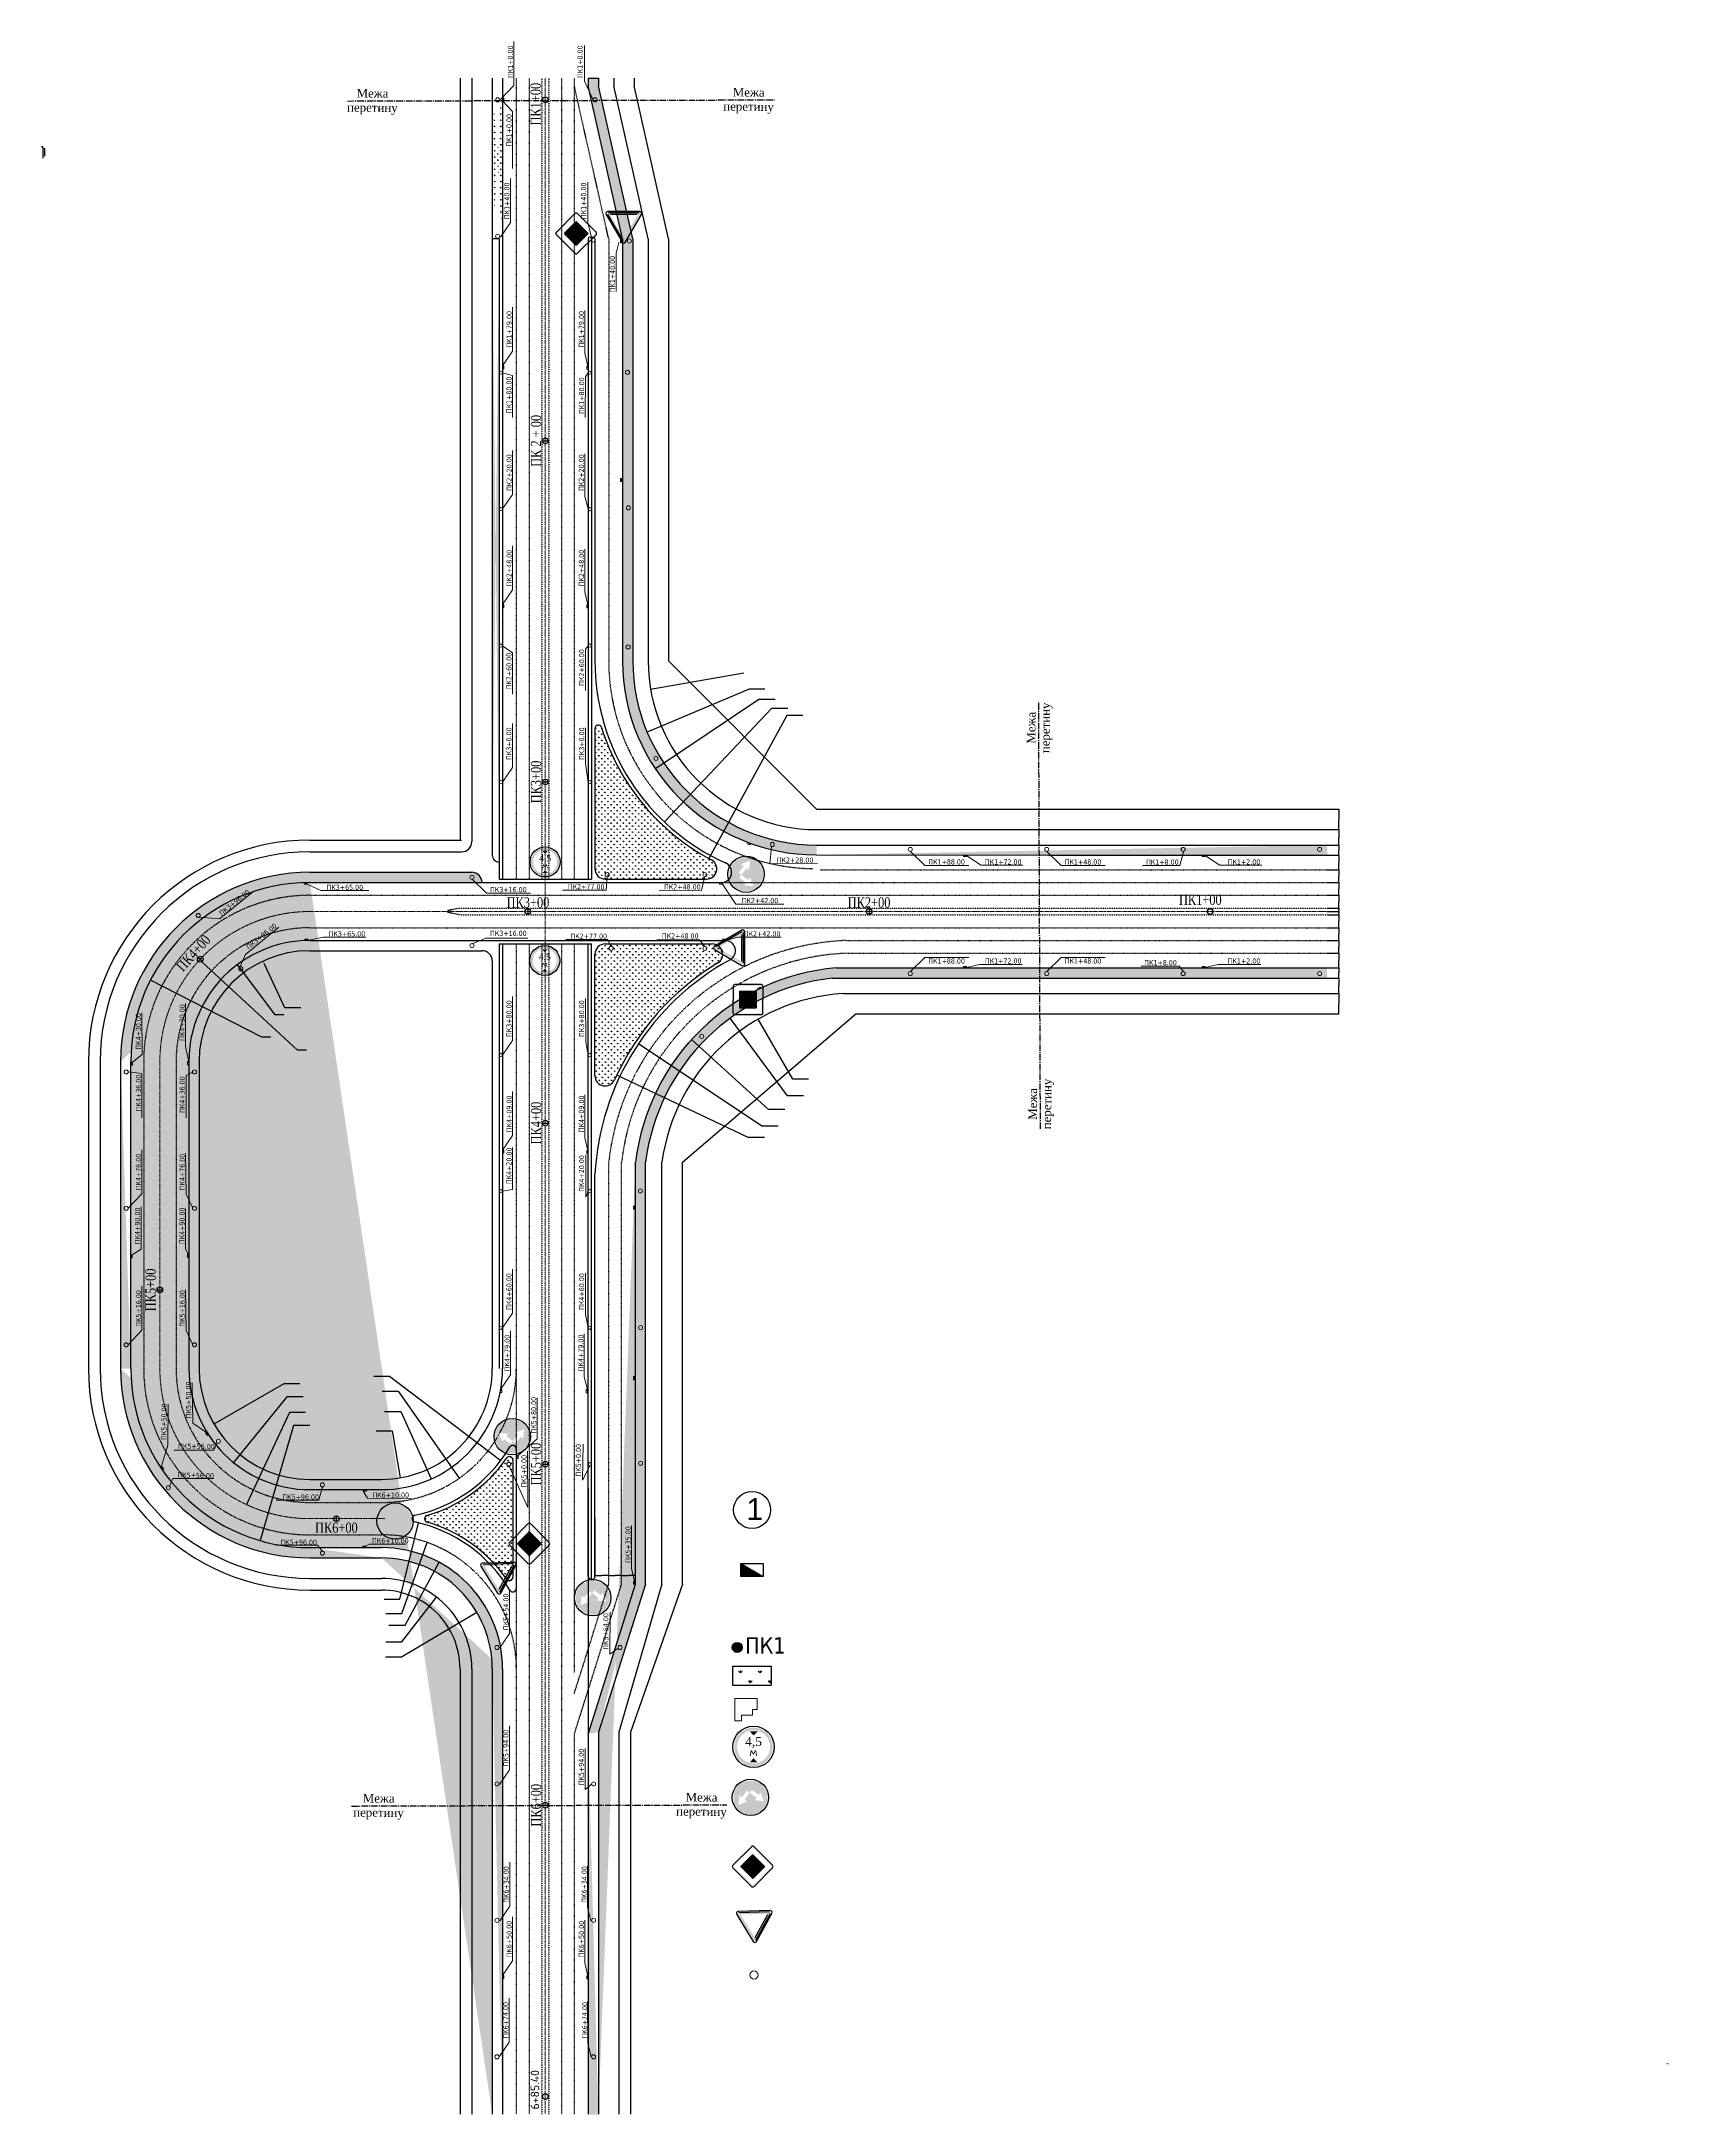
# Model space of a CAD drawing. Header units: millimetres. Extents: x -492806 to 8131902, y -181351 to 2373952.
# Drawn here: x 2088610 to 2565910, y -30194 to 577585 of the extents above; entities that cross this region are included whole.
import ezdxf

# ---------------------------------------------------------------- set-up
doc = ezdxf.new("R2010")
doc.units = ezdxf.units.MM
doc.header["$LTSCALE"] = 50
doc.linetypes.add('ACAD_ISO03W100', pattern=[30, 12, -18])
doc.linetypes.add('CENTER2', pattern=[28.575, 19.05, -3.175, 3.175, -3.175])
for name, color, linetype, lineweight in [('1 Відмітки', 7, 'Continuous', 25), ('2 Позначення', 80, 'Continuous', 20), ('text', 5, 'Continuous', 15), ('вертикалка', 200, 'Continuous', 9), ('Забудова', 40, 'Continuous', 40), ('Оси магистралей', 1, 'CENTER2', 9), ('поздовжній профіль', 250, 'Continuous', 15), ('Червоні лінії', 1, 'Continuous', 30)]:
    doc.layers.add(name, color=color, linetype=linetype, lineweight=lineweight)
for name, color, linetype in [('1-3 2-х уровн развязка-C-ROAD-TEXT', 1, 'Continuous'), ('2-4 2-х уровн разв-C-ROAD-TEXT', 1, 'Continuous'), ('C-ROAD-TEXT', 1, 'Continuous'), ('Абсолютные высоты', 50, 'Continuous'), ('край проїзжої частини і тротуарів', 150, 'Continuous'), ('Отмостка', 7, 'Continuous'), ('Полоси руху', 2, 'ACAD_ISO03W100'), ('Трава', 80, 'Continuous')]:
    doc.layers.add(name, color=color, linetype=linetype)
doc.styles.add('natasha', font='times.ttf', dxfattribs={"height": 2.5})
doc.styles.get("Standard").update_dxf_attribs({"font": 'tahoma.ttf'})
doc.styles.add('СПДС', font='isocpeur.ttf')
doc.styles.add('СПДС_BOLD', font='times.ttf', dxfattribs={"width": 0.8})
doc.styles.add('стиль1', font='isocpeui.ttf')
doc.dimstyles.get("Standard").update_dxf_attribs({"dimtxt": 0.18, "dimasz": 0.18, "dimexe": 0.18, "dimexo": 0.0625, "dimgap": 0.09, "dimtad": 0, "dimtih": 1, "dimtoh": 1, "dimdec": 4, "dimzin": 0, "dimdsep": 46, "dimtxsty": 'Standard', "dimcen": 0.09, "dimadec": 0, "dimazin": 0, "dimtfac": 1, "dimtdec": 4, "dimtofl": 0, "dimtmove": 0, "dimatfit": 3, "dimfxl": 1, "dimtolj": 1, "dimtzin": 0, "dimarcsym": 0})
pattern_1 = [(90.1, (1821255.8, 1736822.7), (-899.5916, 896.4569), [238.125, -1557.9262]), (45.1, (1821255.8, 1736822.7), (-899.5916, 896.4569), [238.125, -1031.875]), (135.1, (1821255.8, 1736822.7), (-896.4569, -899.5916), [238.125, -1031.875])]
pattern_2 = [(90, (1821255.8, 1736822.7), (-898.0256, 898.0256), [238.125, -1557.9262]), (45, (1821255.8, 1736822.7), (-898.0256, 898.0256), [238.125, -1031.875]), (135, (1821255.8, 1736822.7), (-898.0256, -898.0256), [238.125, -1031.875])]

# ---------------------------------------------------------------- blocks, each defined once
blk = doc.blocks.new('*D264')
at = {"layer": 'Defpoints', "color": 0, "transparency": 16777216}
for p in [(2250873, 144506), (2254924, 127862), (2254924, 127862)]:
    blk.add_point(p, dxfattribs=at)
at = {"layer": 'край проїзжої частини і тротуарів', "color": 0, "lineweight": -2, "transparency": 16777216}
for p, q in [((2250873, 144506), (2250873, 127862)), ((2250873, 127862), (2252896, 127862)), ((2254924, 127862), (2252901, 127862)), ((2254924, 127862), (2254924, 127863))]:
    blk.add_line(p, q, dxfattribs=at)
at = {"layer": 'край проїзжої частини і тротуарів', "color": 0, "transparency": 16777216}
for points in [[(2250873, 127862), (2250873, 127862), (2250873, 127862)], [(2254924, 127862), (2254924, 127862), (2254924, 127862)]]:
    blk.add_solid(points, dxfattribs=at)
at = {"layer": 'край проїзжої частини і тротуарів', "color": 0, "transparency": 16777216, "insert": (2252898, 127862), "char_height": 1, "attachment_point": 5}
blk.add_mtext('\\A1;4050.64', dxfattribs=at)
blk = doc.blocks.new('*D265')
at = {"layer": 'Defpoints', "color": 0, "transparency": 16777216}
for p in [(2254923, 127853), (2258673, 127853), (2258673, 127853)]:
    blk.add_point(p, dxfattribs=at)
at = {"layer": 'край проїзжої частини і тротуарів', "color": 0, "lineweight": -2, "transparency": 16777216}
for p, q in [((2254923, 127853), (2254923, 127853)), ((2254923, 127853), (2256796, 127853)), ((2258673, 127853), (2256801, 127853)), ((2258673, 127853), (2258673, 127853))]:
    blk.add_line(p, q, dxfattribs=at)
at = {"layer": 'край проїзжої частини і тротуарів', "color": 0, "transparency": 16777216}
for points in [[(2254923, 127853), (2254923, 127853), (2254923, 127853)], [(2258673, 127853), (2258673, 127853), (2258673, 127853)]]:
    blk.add_solid(points, dxfattribs=at)
at = {"layer": 'край проїзжої частини і тротуарів', "color": 0, "transparency": 16777216, "insert": (2256798, 127853), "char_height": 1, "attachment_point": 5}
blk.add_mtext('\\A1;3750.00', dxfattribs=at)
blk = doc.blocks.new('*D280')
at = {"layer": 'Defpoints', "color": 0, "transparency": 16777216}
for p in [(2258673, 127855), (2262723, 127855), (2262723, 125258)]:
    blk.add_point(p, dxfattribs=at)
at = {"layer": 'край проїзжої частини і тротуарів', "color": 0, "lineweight": -2, "transparency": 16777216}
for p, q in [((2258673, 127855), (2258673, 127856)), ((2258673, 127855), (2260696, 127855)), ((2262723, 127855), (2260701, 127855)), ((2262723, 125258), (2262723, 127856))]:
    blk.add_line(p, q, dxfattribs=at)
at = {"layer": 'край проїзжої частини і тротуарів', "color": 0, "transparency": 16777216}
for points in [[(2258673, 127855), (2258673, 127855), (2258673, 127855)], [(2262723, 127855), (2262723, 127855), (2262723, 127855)]]:
    blk.add_solid(points, dxfattribs=at)
at = {"layer": 'край проїзжої частини і тротуарів', "color": 0, "transparency": 16777216, "insert": (2260698, 127855), "char_height": 1, "attachment_point": 5}
blk.add_mtext('\\A1;4050.00', dxfattribs=at)
blk = doc.blocks.new('*D281')
at = {"layer": 'Defpoints', "color": 0, "transparency": 16777216}
for p in [(2465526, 352503), (2465526, 346503), (2468965, 346503)]:
    blk.add_point(p, dxfattribs=at)
at = {"layer": 'край проїзжої частини і тротуарів', "color": 0, "lineweight": -2, "transparency": 16777216}
for p, q in [((2465526, 352503), (2468965, 352503)), ((2465526, 346503), (2468965, 346503)), ((2468965, 352502), (2468965, 349503)), ((2468965, 346503), (2468965, 349502))]:
    blk.add_line(p, q, dxfattribs=at)
at = {"layer": 'край проїзжої частини і тротуарів', "color": 0, "transparency": 16777216}
for points in [[(2468965, 352502), (2468965, 352502), (2468965, 352503)], [(2468965, 346503), (2468965, 346503), (2468965, 346503)]]:
    blk.add_solid(points, dxfattribs=at)
at = {"layer": 'край проїзжої частини і тротуарів', "color": 0, "transparency": 16777216, "insert": (2468965, 349503), "char_height": 1, "attachment_point": 5}
blk.add_mtext('\\A1;6000.00', dxfattribs=at)
blk = doc.blocks.new('*D282')
at = {"layer": 'Defpoints', "color": 0, "transparency": 16777216}
for p in [(2465526, 346503), (2465526, 342003), (2468965, 342003)]:
    blk.add_point(p, dxfattribs=at)
at = {"layer": 'край проїзжої частини і тротуарів', "color": 0, "lineweight": -2, "transparency": 16777216}
for p, q in [((2465526, 346503), (2468965, 346503)), ((2468965, 346502), (2468965, 344253)), ((2465526, 342003), (2468965, 342003)), ((2468965, 342003), (2468965, 344252))]:
    blk.add_line(p, q, dxfattribs=at)
at = {"layer": 'край проїзжої частини і тротуарів', "color": 0, "transparency": 16777216}
for points in [[(2468965, 346502), (2468965, 346502), (2468965, 346503)], [(2468965, 342003), (2468965, 342003), (2468965, 342003)]]:
    blk.add_solid(points, dxfattribs=at)
at = {"layer": 'край проїзжої частини і тротуарів', "color": 0, "transparency": 16777216, "insert": (2468965, 344253), "char_height": 1, "attachment_point": 5}
blk.add_mtext('\\A1;4500.00', dxfattribs=at)
blk = doc.blocks.new('*D283')
at = {"layer": 'Defpoints', "color": 0, "transparency": 16777216}
for p in [(2465526, 342003), (2465526, 339003), (2468965, 339003)]:
    blk.add_point(p, dxfattribs=at)
at = {"layer": 'край проїзжої частини і тротуарів', "color": 0, "lineweight": -2, "transparency": 16777216}
for p, q in [((2465526, 342003), (2468965, 342003)), ((2468965, 342002), (2468965, 340503)), ((2468965, 339003), (2468965, 340502)), ((2465526, 339003), (2468965, 339003))]:
    blk.add_line(p, q, dxfattribs=at)
at = {"layer": 'край проїзжої частини і тротуарів', "color": 0, "transparency": 16777216}
for points in [[(2468965, 342002), (2468965, 342002), (2468965, 342003)], [(2468965, 339003), (2468965, 339003), (2468965, 339003)]]:
    blk.add_solid(points, dxfattribs=at)
at = {"layer": 'край проїзжої частини і тротуарів', "color": 0, "transparency": 16777216, "insert": (2468965, 340503), "char_height": 1, "attachment_point": 5}
blk.add_mtext('\\A1;3000.00', dxfattribs=at)
blk = doc.blocks.new('*D284')
at = {"layer": 'Defpoints', "color": 0, "transparency": 16777216}
for p in [(2465526, 339003), (2465526, 334753), (2468965, 334753)]:
    blk.add_point(p, dxfattribs=at)
at = {"layer": 'край проїзжої частини і тротуарів', "color": 0, "lineweight": -2, "transparency": 16777216}
for p, q in [((2465526, 339003), (2468965, 339003)), ((2465526, 334753), (2468965, 334753)), ((2468965, 339002), (2468965, 336878)), ((2468965, 334753), (2468965, 336877))]:
    blk.add_line(p, q, dxfattribs=at)
at = {"layer": 'край проїзжої частини і тротуарів', "color": 0, "transparency": 16777216}
for points in [[(2468965, 339002), (2468965, 339002), (2468965, 339003)], [(2468965, 334753), (2468965, 334753), (2468965, 334753)]]:
    blk.add_solid(points, dxfattribs=at)
at = {"layer": 'край проїзжої частини і тротуарів', "color": 0, "transparency": 16777216, "insert": (2468965, 336878), "char_height": 1, "attachment_point": 5}
blk.add_mtext('\\A1;4250.00', dxfattribs=at)
blk = doc.blocks.new('*D285')
at = {"layer": 'Defpoints', "color": 0, "transparency": 16777216}
for p in [(2465526, 334753), (2465526, 331003), (2468965, 331003)]:
    blk.add_point(p, dxfattribs=at)
at = {"layer": 'край проїзжої частини і тротуарів', "color": 0, "lineweight": -2, "transparency": 16777216}
for p, q in [((2465526, 334753), (2468965, 334753)), ((2468965, 334752), (2468965, 332878)), ((2465526, 331003), (2468965, 331003)), ((2468965, 331003), (2468965, 332877))]:
    blk.add_line(p, q, dxfattribs=at)
at = {"layer": 'край проїзжої частини і тротуарів', "color": 0, "transparency": 16777216}
for points in [[(2468965, 334752), (2468965, 334752), (2468965, 334753)], [(2468965, 331003), (2468965, 331003), (2468965, 331003)]]:
    blk.add_solid(points, dxfattribs=at)
at = {"layer": 'край проїзжої частини і тротуарів', "color": 0, "transparency": 16777216, "insert": (2468965, 332878), "char_height": 1, "attachment_point": 5}
blk.add_mtext('\\A1;3750.00', dxfattribs=at)
blk = doc.blocks.new('*D286')
at = {"layer": 'Defpoints', "color": 0, "transparency": 16777216}
for p in [(2465526, 331003), (2465526, 327253), (2468965, 327253)]:
    blk.add_point(p, dxfattribs=at)
at = {"layer": 'край проїзжої частини і тротуарів', "color": 0, "lineweight": -2, "transparency": 16777216}
for p, q in [((2465526, 331003), (2468965, 331003)), ((2468965, 331002), (2468965, 329128)), ((2468965, 327253), (2468965, 329127)), ((2465526, 327253), (2468965, 327253))]:
    blk.add_line(p, q, dxfattribs=at)
at = {"layer": 'край проїзжої частини і тротуарів', "color": 0, "transparency": 16777216}
for points in [[(2468965, 331002), (2468965, 331002), (2468965, 331003)], [(2468965, 327253), (2468965, 327253), (2468965, 327253)]]:
    blk.add_solid(points, dxfattribs=at)
at = {"layer": 'край проїзжої частини і тротуарів', "color": 0, "transparency": 16777216, "insert": (2468965, 329128), "char_height": 1, "attachment_point": 5}
blk.add_mtext('\\A1;3750.00', dxfattribs=at)
blk = doc.blocks.new('*D287')
at = {"layer": 'Defpoints', "color": 0, "transparency": 16777216}
for p in [(2465526, 327253), (2465526, 323503), (2468965, 323503)]:
    blk.add_point(p, dxfattribs=at)
at = {"layer": 'край проїзжої частини і тротуарів', "color": 0, "lineweight": -2, "transparency": 16777216}
for p, q in [((2465526, 327253), (2468965, 327253)), ((2465526, 323503), (2468965, 323503)), ((2468965, 327252), (2468965, 325378)), ((2468965, 323503), (2468965, 325377))]:
    blk.add_line(p, q, dxfattribs=at)
at = {"layer": 'край проїзжої частини і тротуарів', "color": 0, "transparency": 16777216}
for points in [[(2468965, 327252), (2468965, 327252), (2468965, 327253)], [(2468965, 323503), (2468965, 323503), (2468965, 323503)]]:
    blk.add_solid(points, dxfattribs=at)
at = {"layer": 'край проїзжої частини і тротуарів', "color": 0, "transparency": 16777216, "insert": (2468965, 325378), "char_height": 1, "attachment_point": 5}
blk.add_mtext('\\A1;3750.00', dxfattribs=at)
blk = doc.blocks.new('*D288')
at = {"layer": 'Defpoints', "color": 0, "transparency": 16777216}
for p in [(2465441, 322506), (2465526, 323503), (2468965, 322506)]:
    blk.add_point(p, dxfattribs=at)
at = {"layer": 'край проїзжої частини і тротуарів', "color": 0, "lineweight": -2, "transparency": 16777216}
for p, q in [((2465441, 322506), (2468965, 322506)), ((2465526, 323503), (2468965, 323503)), ((2468965, 323502), (2468965, 323005)), ((2468965, 322506), (2468965, 323004))]:
    blk.add_line(p, q, dxfattribs=at)
at = {"layer": 'край проїзжої частини і тротуарів', "color": 0, "transparency": 16777216}
for points in [[(2468965, 323502), (2468965, 323502), (2468965, 323503)], [(2468965, 322506), (2468965, 322506), (2468965, 322506)]]:
    blk.add_solid(points, dxfattribs=at)
at = {"layer": 'край проїзжої частини і тротуарів', "color": 0, "transparency": 16777216, "insert": (2468965, 323004), "char_height": 1, "attachment_point": 5}
blk.add_mtext('\\A1;996.4', dxfattribs=at)
blk = doc.blocks.new('*D289')
at = {"layer": 'Defpoints', "color": 0, "transparency": 16777216}
for p in [(2465441, 322506), (2465526, 321510), (2468965, 321510)]:
    blk.add_point(p, dxfattribs=at)
at = {"layer": 'край проїзжої частини і тротуарів', "color": 0, "lineweight": -2, "transparency": 16777216}
for p, q in [((2465441, 322506), (2468965, 322506)), ((2468965, 322506), (2468965, 322009)), ((2465526, 321510), (2468965, 321510)), ((2468965, 321510), (2468965, 322007))]:
    blk.add_line(p, q, dxfattribs=at)
at = {"layer": 'край проїзжої частини і тротуарів', "color": 0, "transparency": 16777216}
for points in [[(2468965, 322506), (2468965, 322506), (2468965, 322506)], [(2468965, 321510), (2468965, 321510), (2468965, 321510)]]:
    blk.add_solid(points, dxfattribs=at)
at = {"layer": 'край проїзжої частини і тротуарів', "color": 0, "transparency": 16777216, "insert": (2468965, 322008), "char_height": 1, "attachment_point": 5}
blk.add_mtext('\\A1;996.4', dxfattribs=at)
blk = doc.blocks.new('*D290')
at = {"layer": 'Defpoints', "color": 0, "transparency": 16777216}
for p in [(2465526, 321510), (2465526, 317760), (2468965, 317760)]:
    blk.add_point(p, dxfattribs=at)
at = {"layer": 'край проїзжої частини і тротуарів', "color": 0, "lineweight": -2, "transparency": 16777216}
for p, q in [((2465526, 321510), (2468965, 321510)), ((2465526, 317760), (2468965, 317760)), ((2468965, 321510), (2468965, 319635)), ((2468965, 317760), (2468965, 319634))]:
    blk.add_line(p, q, dxfattribs=at)
at = {"layer": 'край проїзжої частини і тротуарів', "color": 0, "transparency": 16777216}
for points in [[(2468965, 321510), (2468965, 321510), (2468965, 321510)], [(2468965, 317760), (2468965, 317760), (2468965, 317760)]]:
    blk.add_solid(points, dxfattribs=at)
at = {"layer": 'край проїзжої частини і тротуарів', "color": 0, "transparency": 16777216, "insert": (2468965, 319635), "char_height": 1, "attachment_point": 5}
blk.add_mtext('\\A1;3750.00', dxfattribs=at)
blk = doc.blocks.new('*D291')
at = {"layer": 'Defpoints', "color": 0, "transparency": 16777216}
for p in [(2465526, 317760), (2465526, 314010), (2468965, 314010)]:
    blk.add_point(p, dxfattribs=at)
at = {"layer": 'край проїзжої частини і тротуарів', "color": 0, "lineweight": -2, "transparency": 16777216}
for p, q in [((2465526, 317760), (2468965, 317760)), ((2468965, 317760), (2468965, 315885)), ((2465526, 314010), (2468965, 314010)), ((2468965, 314010), (2468965, 315884))]:
    blk.add_line(p, q, dxfattribs=at)
at = {"layer": 'край проїзжої частини і тротуарів', "color": 0, "transparency": 16777216}
for points in [[(2468965, 317760), (2468965, 317760), (2468965, 317760)], [(2468965, 314010), (2468965, 314010), (2468965, 314010)]]:
    blk.add_solid(points, dxfattribs=at)
at = {"layer": 'край проїзжої частини і тротуарів', "color": 0, "transparency": 16777216, "insert": (2468965, 315885), "char_height": 1, "attachment_point": 5}
blk.add_mtext('\\A1;3750.00', dxfattribs=at)
blk = doc.blocks.new('*D292')
at = {"layer": 'Defpoints', "color": 0, "transparency": 16777216}
for p in [(2465526, 314010), (2465526, 310260), (2468965, 310260)]:
    blk.add_point(p, dxfattribs=at)
at = {"layer": 'край проїзжої частини і тротуарів', "color": 0, "lineweight": -2, "transparency": 16777216}
for p, q in [((2465526, 314010), (2468965, 314010)), ((2465526, 310260), (2468965, 310260)), ((2468965, 314010), (2468965, 312135)), ((2468965, 310260), (2468965, 312134))]:
    blk.add_line(p, q, dxfattribs=at)
at = {"layer": 'край проїзжої частини і тротуарів', "color": 0, "transparency": 16777216}
for points in [[(2468965, 314010), (2468965, 314010), (2468965, 314010)], [(2468965, 310260), (2468965, 310260), (2468965, 310260)]]:
    blk.add_solid(points, dxfattribs=at)
at = {"layer": 'край проїзжої частини і тротуарів', "color": 0, "transparency": 16777216, "insert": (2468965, 312135), "char_height": 1, "attachment_point": 5}
blk.add_mtext('\\A1;3750.00', dxfattribs=at)
blk = doc.blocks.new('*D293')
at = {"layer": 'Defpoints', "color": 0, "transparency": 16777216}
for p in [(2465526, 310260), (2465526, 306010), (2468965, 306010)]:
    blk.add_point(p, dxfattribs=at)
at = {"layer": 'край проїзжої частини і тротуарів', "color": 0, "lineweight": -2, "transparency": 16777216}
for p, q in [((2465526, 310260), (2468965, 310260)), ((2468965, 310260), (2468965, 308135)), ((2465526, 306010), (2468965, 306010)), ((2468965, 306010), (2468965, 308134))]:
    blk.add_line(p, q, dxfattribs=at)
at = {"layer": 'край проїзжої частини і тротуарів', "color": 0, "transparency": 16777216}
for points in [[(2468965, 310260), (2468965, 310260), (2468965, 310260)], [(2468965, 306010), (2468965, 306010), (2468965, 306010)]]:
    blk.add_solid(points, dxfattribs=at)
at = {"layer": 'край проїзжої частини і тротуарів', "color": 0, "transparency": 16777216, "insert": (2468965, 308135), "char_height": 1, "attachment_point": 5}
blk.add_mtext('\\A1;4250.00', dxfattribs=at)
blk = doc.blocks.new('*D294')
at = {"layer": 'Defpoints', "color": 0, "transparency": 16777216}
for p in [(2465526, 306010), (2465526, 303010), (2468965, 303010)]:
    blk.add_point(p, dxfattribs=at)
at = {"layer": 'край проїзжої частини і тротуарів', "color": 0, "lineweight": -2, "transparency": 16777216}
for p, q in [((2465526, 306010), (2468965, 306010)), ((2468965, 306010), (2468965, 304510)), ((2468965, 303010), (2468965, 304509)), ((2465526, 303010), (2468965, 303010))]:
    blk.add_line(p, q, dxfattribs=at)
at = {"layer": 'край проїзжої частини і тротуарів', "color": 0, "transparency": 16777216}
for points in [[(2468965, 306010), (2468965, 306010), (2468965, 306010)], [(2468965, 303010), (2468965, 303010), (2468965, 303010)]]:
    blk.add_solid(points, dxfattribs=at)
at = {"layer": 'край проїзжої частини і тротуарів', "color": 0, "transparency": 16777216, "insert": (2468965, 304510), "char_height": 1, "attachment_point": 5}
blk.add_mtext('\\A1;3000.00', dxfattribs=at)
blk = doc.blocks.new('*D295')
at = {"layer": 'Defpoints', "color": 0, "transparency": 16777216}
for p in [(2465526, 303010), (2465526, 298510), (2468965, 298510)]:
    blk.add_point(p, dxfattribs=at)
at = {"layer": 'край проїзжої частини і тротуарів', "color": 0, "lineweight": -2, "transparency": 16777216}
for p, q in [((2465526, 303010), (2468965, 303010)), ((2465526, 298510), (2468965, 298510)), ((2468965, 303010), (2468965, 300760)), ((2468965, 298510), (2468965, 300759))]:
    blk.add_line(p, q, dxfattribs=at)
at = {"layer": 'край проїзжої частини і тротуарів', "color": 0, "transparency": 16777216}
for points in [[(2468965, 303010), (2468965, 303010), (2468965, 303010)], [(2468965, 298510), (2468965, 298510), (2468965, 298510)]]:
    blk.add_solid(points, dxfattribs=at)
at = {"layer": 'край проїзжої частини і тротуарів', "color": 0, "transparency": 16777216, "insert": (2468965, 300760), "char_height": 1, "attachment_point": 5}
blk.add_mtext('\\A1;4500.00', dxfattribs=at)
blk = doc.blocks.new('*D296')
at = {"layer": 'Defpoints', "color": 0, "transparency": 16777216}
for p in [(2465526, 298510), (2465526, 292510), (2468965, 292510)]:
    blk.add_point(p, dxfattribs=at)
at = {"layer": 'край проїзжої частини і тротуарів', "color": 0, "lineweight": -2, "transparency": 16777216}
for p, q in [((2465526, 298510), (2468965, 298510)), ((2468965, 298510), (2468965, 295510)), ((2465526, 292510), (2468965, 292510)), ((2468965, 292510), (2468965, 295509))]:
    blk.add_line(p, q, dxfattribs=at)
at = {"layer": 'край проїзжої частини і тротуарів', "color": 0, "transparency": 16777216}
for points in [[(2468965, 298510), (2468965, 298510), (2468965, 298510)], [(2468965, 292510), (2468965, 292510), (2468965, 292510)]]:
    blk.add_solid(points, dxfattribs=at)
at = {"layer": 'край проїзжої частини і тротуарів', "color": 0, "transparency": 16777216, "insert": (2468965, 295510), "char_height": 1, "attachment_point": 5}
blk.add_mtext('\\A1;6000.00', dxfattribs=at)
blk = doc.blocks.new('*D297')
at = {"layer": 'Defpoints', "color": 0, "ltscale": 1000, "transparency": 16777216}
for p in [(2135011, 308372), (2167323, 278506)]:
    blk.add_point(p, dxfattribs=at)
at = {"layer": 'Абсолютные высоты', "color": 0, "lineweight": -2, "ltscale": 1000, "transparency": 16777216}
for p, q in [((2163665, 281887), (2135746, 307693)), ((2166296, 281887), (2163665, 281887))]:
    blk.add_line(p, q, dxfattribs=at)
at = {"layer": 'Абсолютные высоты', "color": 0, "ltscale": 1000, "transparency": 16777216}
blk.add_solid([(2135859, 307815), (2135633, 307571), (2135011, 308372)], dxfattribs=at)
at = {"layer": 'Абсолютные высоты', "color": 0, "ltscale": 1000, "transparency": 16777216, "insert": (2166298, 281887), "char_height": 1, "attachment_point": 5}
blk.add_mtext('\\A1;R44000', dxfattribs=at)
blk = doc.blocks.new('*D298')
at = {"layer": 'Defpoints', "color": 0, "ltscale": 1000, "transparency": 16777216}
for p in [(2120554, 302357), (2167323, 278506)]:
    blk.add_point(p, dxfattribs=at)
at = {"layer": 'Абсолютные высоты', "color": 0, "lineweight": -2, "ltscale": 1000, "transparency": 16777216}
for p, q in [((2153223, 285697), (2120554, 302357)), ((2155830, 285697), (2153223, 285697))]:
    blk.add_line(p, q, dxfattribs=at)
at = {"layer": 'Абсолютные высоты', "color": 0, "ltscale": 1000, "transparency": 16777216}
blk.add_solid([(2120555, 302357), (2120554, 302356), (2120554, 302357)], dxfattribs=at)
at = {"layer": 'Абсолютные высоты', "color": 0, "ltscale": 1000, "transparency": 16777216, "insert": (2155832, 285697), "char_height": 1, "attachment_point": 5}
blk.add_mtext('\\A1;R52500', dxfattribs=at)
blk = doc.blocks.new('*D299')
at = {"layer": 'Defpoints', "color": 0, "ltscale": 1000, "transparency": 16777216}
for p in [(2146094, 306960), (2167323, 278506)]:
    blk.add_point(p, dxfattribs=at)
at = {"layer": 'Абсолютные высоты', "color": 0, "lineweight": -2, "ltscale": 1000, "transparency": 16777216}
for p, q in [((2157118, 292184), (2146095, 306959)), ((2159701, 292184), (2157118, 292184))]:
    blk.add_line(p, q, dxfattribs=at)
at = {"layer": 'Абсолютные высоты', "color": 0, "ltscale": 1000, "transparency": 16777216}
blk.add_solid([(2146095, 306959), (2146095, 306959), (2146094, 306960)], dxfattribs=at)
at = {"layer": 'Абсолютные высоты', "color": 0, "ltscale": 1000, "transparency": 16777216, "insert": (2159704, 292184), "char_height": 1, "attachment_point": 5}
blk.add_mtext('\\A1;R35500', dxfattribs=at)
blk = doc.blocks.new('*D300')
at = {"layer": 'Defpoints', "color": 0, "ltscale": 1000, "transparency": 16777216}
for p in [(2153581, 307962), (2167323, 278506)]:
    blk.add_point(p, dxfattribs=at)
at = {"layer": 'Абсолютные высоты', "color": 0, "lineweight": -2, "ltscale": 1000, "transparency": 16777216}
for p, q in [((2159951, 294307), (2154004, 307056)), ((2164677, 294307), (2159951, 294307))]:
    blk.add_line(p, q, dxfattribs=at)
at = {"layer": 'Абсолютные высоты', "color": 0, "ltscale": 1000, "transparency": 16777216}
blk.add_solid([(2154155, 307126), (2153853, 306985), (2153581, 307962)], dxfattribs=at)
at = {"layer": 'Абсолютные высоты', "color": 0, "ltscale": 1000, "transparency": 16777216, "insert": (2164680, 294307), "char_height": 1, "attachment_point": 5}
blk.add_mtext('\\A1;R32504', dxfattribs=at)
blk = doc.blocks.new('*D301')
at = {"layer": 'Defpoints', "color": 0, "transparency": 16777216}
for p in [(2167323, 188506), (2152732, 138074)]:
    blk.add_point(p, dxfattribs=at)
at = {"layer": 'Абсолютные высоты', "color": 0, "lineweight": -2, "transparency": 16777216}
for p, q in [((2162496, 171822), (2152733, 138075)), ((2167246, 171822), (2162496, 171822))]:
    blk.add_line(p, q, dxfattribs=at)
at = {"layer": 'Абсолютные высоты', "color": 0, "transparency": 16777216}
blk.add_solid([(2152732, 138075), (2152733, 138075), (2152732, 138074)], dxfattribs=at)
at = {"layer": 'Абсолютные высоты', "color": 0, "transparency": 16777216, "insert": (2167248, 171822), "char_height": 1, "attachment_point": 5}
blk.add_mtext('\\A1;R52500', dxfattribs=at)
blk = doc.blocks.new('*D302')
at = {"layer": 'Defpoints', "color": 0, "transparency": 16777216}
for p in [(2167323, 188506), (2148704, 148640)]:
    blk.add_point(p, dxfattribs=at)
at = {"layer": 'Абсолютные высоты', "color": 0, "lineweight": -2, "transparency": 16777216}
for p, q in [((2161307, 175625), (2148704, 148641)), ((2166057, 175625), (2161307, 175625))]:
    blk.add_line(p, q, dxfattribs=at)
at = {"layer": 'Абсолютные высоты', "color": 0, "transparency": 16777216}
blk.add_solid([(2148704, 148641), (2148705, 148641), (2148704, 148640)], dxfattribs=at)
at = {"layer": 'Абсолютные высоты', "color": 0, "transparency": 16777216, "insert": (2166059, 175625), "char_height": 1, "attachment_point": 5}
blk.add_mtext('\\A1;R44000', dxfattribs=at)
blk = doc.blocks.new('*D303')
at = {"layer": 'Defpoints', "color": 0, "transparency": 16777216}
for p in [(2167323, 188506), (2144878, 161002)]:
    blk.add_point(p, dxfattribs=at)
at = {"layer": 'Абсолютные высоты', "color": 0, "lineweight": -2, "transparency": 16777216}
for p, q in [((2160593, 180259), (2144879, 161003)), ((2165343, 180259), (2160593, 180259))]:
    blk.add_line(p, q, dxfattribs=at)
at = {"layer": 'Абсолютные высоты', "color": 0, "transparency": 16777216}
blk.add_solid([(2144879, 161003), (2144879, 161003), (2144878, 161002)], dxfattribs=at)
at = {"layer": 'Абсолютные высоты', "color": 0, "transparency": 16777216, "insert": (2165346, 180259), "char_height": 1, "attachment_point": 5}
blk.add_mtext('\\A1;R35500', dxfattribs=at)
blk = doc.blocks.new('*D304')
at = {"layer": 'Defpoints', "color": 0, "transparency": 16777216}
for p in [(2167323, 188506), (2139189, 172228)]:
    blk.add_point(p, dxfattribs=at)
at = {"layer": 'Абсолютные высоты', "color": 0, "lineweight": -2, "transparency": 16777216}
for p, q in [((2159642, 184062), (2139190, 172229)), ((2164368, 184062), (2159642, 184062))]:
    blk.add_line(p, q, dxfattribs=at)
at = {"layer": 'Абсолютные высоты', "color": 0, "transparency": 16777216}
blk.add_solid([(2139190, 172229), (2139190, 172229), (2139189, 172228)], dxfattribs=at)
at = {"layer": 'Абсолютные высоты', "color": 0, "transparency": 16777216, "insert": (2164370, 184062), "char_height": 1, "attachment_point": 5}
blk.add_mtext('\\A1;R32504', dxfattribs=at)
blk = doc.blocks.new('AeccTickLine')
blk.add_line((0, -0.5), (0, 0.5))
blk = doc.blocks.new('*D305')
at = {"layer": 'Defpoints', "color": 0, "transparency": 16777216}
for p in [(2263615, 283723), (2327310, 241262)]:
    blk.add_point(p, dxfattribs=at)
at = {"layer": 'Абсолютные высоты', "color": 0, "lineweight": -2, "transparency": 16777216}
for p, q in [((2299815, 259591), (2263616, 283722)), ((2304565, 259591), (2299815, 259591))]:
    blk.add_line(p, q, dxfattribs=at)
at = {"layer": 'Абсолютные высоты', "color": 0, "transparency": 16777216}
blk.add_solid([(2263616, 283722), (2263616, 283722), (2263615, 283723)], dxfattribs=at)
at = {"layer": 'Абсолютные высоты', "color": 0, "transparency": 16777216, "insert": (2304568, 259591), "char_height": 1, "attachment_point": 5}
blk.add_mtext('\\A1;R76550', dxfattribs=at)
blk = doc.blocks.new('*D306')
at = {"layer": 'Defpoints', "color": 0, "transparency": 16777216}
for p in [(2279199, 284970), (2327310, 241262)]:
    blk.add_point(p, dxfattribs=at)
at = {"layer": 'Абсолютные высоты', "color": 0, "lineweight": -2, "transparency": 16777216}
for p, q in [((2301784, 264452), (2279200, 284969)), ((2306534, 264452), (2301784, 264452))]:
    blk.add_line(p, q, dxfattribs=at)
at = {"layer": 'Абсолютные высоты', "color": 0, "transparency": 16777216}
blk.add_solid([(2279200, 284969), (2279200, 284969), (2279199, 284970)], dxfattribs=at)
at = {"layer": 'Абсолютные высоты', "color": 0, "transparency": 16777216, "insert": (2306537, 264452), "char_height": 1, "attachment_point": 5}
blk.add_mtext('\\A1;R65000', dxfattribs=at)
blk = doc.blocks.new('*D307')
at = {"layer": 'Defpoints', "color": 0, "transparency": 16777216}
for p in [(2257264, 274541), (2327310, 241262)]:
    blk.add_point(p, dxfattribs=at)
at = {"layer": 'Абсолютные высоты', "color": 0, "lineweight": -2, "transparency": 16777216}
for p, q in [((2295796, 256234), (2257265, 274541)), ((2300546, 256234), (2295796, 256234))]:
    blk.add_line(p, q, dxfattribs=at)
at = {"layer": 'Абсолютные высоты', "color": 0, "transparency": 16777216}
blk.add_solid([(2257265, 274541), (2257264, 274541), (2257264, 274541)], dxfattribs=at)
at = {"layer": 'Абсолютные высоты', "color": 0, "transparency": 16777216, "insert": (2300549, 256234), "char_height": 1, "attachment_point": 5}
blk.add_mtext('\\A1;R77550', dxfattribs=at)
blk = doc.blocks.new('*D308')
at = {"layer": 'Defpoints', "color": 0, "transparency": 16777216}
for p in [(2315873, 396003), (2271230, 348759)]:
    blk.add_point(p, dxfattribs=at)
at = {"layer": 'Абсолютные высоты', "color": 0, "lineweight": -2, "transparency": 16777216}
for p, q in [((2302652, 382011), (2271230, 348760)), ((2307402, 382011), (2302652, 382011))]:
    blk.add_line(p, q, dxfattribs=at)
at = {"layer": 'Абсолютные высоты', "color": 0, "transparency": 16777216}
blk.add_solid([(2271230, 348760), (2271231, 348759), (2271230, 348759)], dxfattribs=at)
at = {"layer": 'Абсолютные высоты', "color": 0, "transparency": 16777216, "insert": (2307404, 382011), "char_height": 1, "attachment_point": 5}
blk.add_mtext('\\A1;R65000', dxfattribs=at)
blk = doc.blocks.new('*D309')
at = {"layer": 'Defpoints', "color": 0, "transparency": 16777216}
for p in [(2315864, 396003), (2284227, 338079)]:
    blk.add_point(p, dxfattribs=at)
at = {"layer": 'Абсолютные высоты', "color": 0, "lineweight": -2, "transparency": 16777216}
for p, q in [((2307110, 379975), (2284228, 338080)), ((2311860, 379975), (2307110, 379975))]:
    blk.add_line(p, q, dxfattribs=at)
at = {"layer": 'Абсолютные высоты', "color": 0, "transparency": 16777216}
blk.add_solid([(2284228, 338080), (2284228, 338080), (2284227, 338079)], dxfattribs=at)
at = {"layer": 'Абсолютные высоты', "color": 0, "transparency": 16777216, "insert": (2311862, 379975), "char_height": 1, "attachment_point": 5}
blk.add_mtext('\\A1;R66000', dxfattribs=at)
blk = doc.blocks.new('*D310')
at = {"layer": 'Defpoints', "color": 0, "transparency": 16777216}
for p in [(2315864, 396003), (2268582, 364347)]:
    blk.add_point(p, dxfattribs=at)
at = {"layer": 'Абсолютные высоты', "color": 0, "lineweight": -2, "transparency": 16777216}
for p, q in [((2298958, 384684), (2268583, 364348)), ((2303708, 384684), (2298958, 384684))]:
    blk.add_line(p, q, dxfattribs=at)
at = {"layer": 'Абсолютные высоты', "color": 0, "transparency": 16777216}
blk.add_solid([(2268583, 364348), (2268583, 364348), (2268582, 364347)], dxfattribs=at)
at = {"layer": 'Абсолютные высоты', "color": 0, "transparency": 16777216, "insert": (2303710, 384684), "char_height": 1, "attachment_point": 5}
blk.add_mtext('\\A1;R56900', dxfattribs=at)
blk = doc.blocks.new('4-2-3')
h = blk.add_hatch(color=5)
h.paths.add_polyline_path([(3.55, 3.27), (3.45, 3.27, 0.409993), (0.23, 0, 1), (6.77, 0, 0.409993)])
h.paths.add_polyline_path([(1.47, 0.66), (1.88, 0.25), (3.02, 1.39), (3.5, 0.91), (3.98, 1.39), (5.12, 0.25), (5.53, 0.66), (6, -1.11), (4.23, -0.64), (4.64, -0.23), (3.5, 0.91), (2.36, -0.23), (2.77, -0.64), (1.01, -1.11)], flags=16)
at = {"color": 5}
blk.add_circle((3.5, 0), 3.5, dxfattribs=at)
blk = doc.blocks.new('2-4')
h = blk.add_hatch(color=1)
edge = h.paths.add_edge_path(flags=16)
edge.add_line((-3.24, 6.63), (-0.09, 1.18))
edge.add_arc((0, 1.23), 0.1, 210, 330)
edge.add_line((0.09, 1.18), (3.24, 6.63))
edge.add_arc((3.15, 6.68), 0.1, 330, 450)
edge.add_line((3.15, 6.78), (-3.15, 6.78))
edge.add_arc((-3.15, 6.68), 0.1, 450, 570)
edge = h.paths.add_edge_path()
edge.add_arc((0, 0.64), 0.25, 210, 330)
edge.add_line((0.22, 0.51), (3.88, 6.85))
edge.add_arc((3.66, 6.98), 0.25, 330, 450)
edge.add_line((3.66, 7.23), (-3.66, 7.23))
edge.add_arc((-3.66, 6.98), 0.25, 450, 570)
edge.add_line((-3.88, 6.85), (-0.22, 0.51))
at = {"color": 1}
for p, q in [((-4.21, 6.84), (-0.4, 0.23)), ((-3.88, 6.85), (-0.22, 0.51)), ((3.81, 7.53), (-3.81, 7.53)), ((-3.24, 6.63), (-0.09, 1.18)), ((0.22, 0.51), (3.88, 6.85)), ((0.4, 0.23), (4.21, 6.84))]:
    blk.add_line(p, q, dxfattribs=at)
for centre, start, end in [((-3.81, 7.07), 90, 210), ((3.81, 7.07), 330, 90), ((0, 0.46), 210, 330)]:
    blk.add_arc(centre, 0.461, start, end, dxfattribs=at)
blk = doc.blocks.new('sdfahgas')
h = blk.add_hatch(color=7)
edge = h.paths.add_edge_path(flags=16)
edge.add_line((6.61, 6.61), (0.16, 13.06))
edge.add_arc((0, 12.9), 0.223, 45, 135)
edge.add_line((-0.16, 13.06), (-6.61, 6.61))
edge.add_arc((-6.45, 6.45), 0.223, 135, 225)
edge.add_line((-6.61, 6.29), (-0.16, -0.16))
edge.add_arc((0, 0), 0.223, 225, 315)
edge.add_line((0.16, -0.16), (6.61, 6.29))
edge.add_arc((6.45, 6.45), 0.223, -45, 45)
edge = h.paths.add_edge_path()
edge.add_line((-0.28, 13.18), (-6.73, 6.73))
edge.add_arc((-6.45, 6.45), 0.393, 135, 225)
edge.add_line((-6.73, 6.17), (-0.28, -0.28))
edge.add_arc((0, 0), 0.393, 225, 315)
edge.add_line((0.28, -0.28), (6.73, 6.17))
edge.add_arc((6.45, 6.45), 0.393, -45, 45)
edge.add_line((6.73, 6.73), (0.28, 13.18))
edge.add_arc((0, 12.9), 0.393, 45, 135)
h = blk.add_hatch(color=7)
edge = h.paths.add_edge_path(flags=16)
edge.add_line((-0.15, 10.54), (-4.09, 6.6))
edge.add_arc((-3.94, 6.45), 0.217, 135, 225)
edge.add_line((-4.09, 6.3), (-0.15, 2.36))
edge.add_arc((0, 2.51), 0.217, 225, 315)
edge.add_line((0.15, 2.36), (4.09, 6.3))
edge.add_arc((3.94, 6.45), 0.217, -45, 45)
edge.add_line((4.09, 6.6), (0.15, 10.54))
edge.add_arc((0, 10.39), 0.217, 45, 135)
edge = h.paths.add_edge_path()
edge.add_arc((-3.94, 6.45), 0.375, 135, 225)
edge.add_line((-4.2, 6.19), (-0.27, 2.25))
edge.add_arc((0, 2.51), 0.375, 225, 315)
edge.add_line((0.27, 2.25), (4.2, 6.19))
edge.add_arc((3.94, 6.45), 0.375, -45, 45)
edge.add_line((4.2, 6.72), (0.27, 10.65))
edge.add_arc((0, 10.39), 0.375, 45, 135)
edge.add_line((-0.26, 10.65), (-4.2, 6.72))
blk.add_hatch(color=2).paths.add_polyline_path([(-4.11, 6.68), (-0.19, 10.6), (-0.04, 10.64), (0.11, 10.6), (0.19, 10.52), (4.07, 6.63), (4.14, 6.49), (4.12, 6.35), (4.05, 6.25), (0.13, 2.33), (0.04, 2.27), (-0.09, 2.27), (-0.2, 2.36), (-4.15, 6.31), (-4.19, 6.43), (-4.17, 6.57)])
at = {"color": 7}
for p, q in [((-0.48, 13.38), (-6.93, 6.93)), ((6.93, 6.93), (0.48, 13.38)), ((-6.93, 5.97), (-0.48, -0.48)), ((0.48, -0.48), (6.93, 5.97))]:
    blk.add_line(p, q, dxfattribs=at)
for centre, start, end in [((0, 12.9), 45, 135), ((-6.45, 6.45), 135, 225), ((6.45, 6.45), 315, 45), ((0, 0), 225, 315)]:
    blk.add_arc(centre, 0.675, start, end, dxfattribs=at)
blk = doc.blocks.new('столб')
at = {"layer": 'поздовжній профіль', "color": 160}
for points in [[(-500, 0, 0, 0, 0), (-1000, 0, 350, 0, 0), (-1700, 0, 0, 0, 0)], [(500, 0, 0, 0, 0), (1000, 0, 350, 0, 0), (1700, 0, 0, 0, 0)]]:
    blk.add_lwpolyline(points, format="xyseb", dxfattribs=at)
blk.add_circle((0, 0), 500, dxfattribs=at)
blk = doc.blocks.new('3-13')
h = blk.add_hatch(color=1)
edge = h.paths.add_edge_path(flags=16)
edge.add_arc((3.5, 0), 2.8, 0, 360)
edge = h.paths.add_edge_path()
edge.add_arc((3.5, 0), 3.27, 0, 360)
blk.add_hatch(color=7).paths.add_polyline_path([(3.13, -0.77), (3.49, -1.37), (3.83, -0.77), (3.95, -1.54), (4.11, -1.54), (3.92, -0.57), (3.77, -0.57), (3.48, -1.07), (3.18, -0.57), (3.02, -0.57), (2.86, -1.54), (3.02, -1.54)])
at = {"color": 1}
blk.add_circle((3.5, 0), 3.5, dxfattribs=at)
at = {"color": 7}
for points in [[(2.89, 2.6), (4.17, 2.6), (3.5, 1.92)], [(2.89, -2.6), (4.17, -2.6), (3.5, -1.92)]]:
    blk.add_solid(points, dxfattribs=at)
at = {"insert": (2.08, 1.65), "char_height": 1.5, "attachment_point": 1, "style": 'natasha'}
blk.add_mtext_dynamic_manual_height_columns('4,5', width=3.0467, gutter_width=12.5, heights=[0], dxfattribs=at)
blk = doc.blocks.new('*D311')
at = {"layer": 'Defpoints', "color": 0, "ltscale": 0.001, "transparency": 16777216}
for p in [(2188922, 187664), (2223324, 161602)]:
    blk.add_point(p, dxfattribs=at)
at = {"layer": 'Абсолютные высоты', "color": 0, "lineweight": -2, "ltscale": 0.001, "transparency": 16777216}
for p, q in [((2186036, 186325), (2190690, 186325)), ((2190690, 186325), (2223323, 161602))]:
    blk.add_line(p, q, dxfattribs=at)
at = {"layer": 'Абсолютные высоты', "color": 0, "ltscale": 0.001, "transparency": 16777216}
blk.add_solid([(2223323, 161603), (2223323, 161602), (2223324, 161602)], dxfattribs=at)
at = {"layer": 'Абсолютные высоты', "color": 0, "ltscale": 0.001, "transparency": 16777216, "insert": (2186033, 186325), "char_height": 1, "attachment_point": 5}
blk.add_mtext('\\A1;R43159', dxfattribs=at)
blk = doc.blocks.new('*D312')
at = {"layer": 'Defpoints', "color": 0, "ltscale": 0.001, "transparency": 16777216}
for p in [(2188573, 188506), (2211069, 156342)]:
    blk.add_point(p, dxfattribs=at)
at = {"layer": 'Абсолютные высоты', "color": 0, "lineweight": -2, "ltscale": 0.001, "transparency": 16777216}
for p, q in [((2188476, 181854), (2193225, 181854)), ((2193225, 181854), (2211068, 156343))]:
    blk.add_line(p, q, dxfattribs=at)
at = {"layer": 'Абсолютные высоты', "color": 0, "ltscale": 0.001, "transparency": 16777216}
blk.add_solid([(2211068, 156343), (2211068, 156343), (2211069, 156342)], dxfattribs=at)
at = {"layer": 'Абсолютные высоты', "color": 0, "ltscale": 0.001, "transparency": 16777216, "insert": (2188473, 181854), "char_height": 1, "attachment_point": 5}
blk.add_mtext('\\A1;R39250', dxfattribs=at)
blk = doc.blocks.new('*D313')
at = {"layer": 'Defpoints', "color": 0, "ltscale": 0.001, "transparency": 16777216}
for p in [(2188273, 188506), (2202889, 156155)]:
    blk.add_point(p, dxfattribs=at)
at = {"layer": 'Абсолютные высоты', "color": 0, "lineweight": -2, "ltscale": 0.001, "transparency": 16777216}
for p, q in [((2189221, 175894), (2193971, 175894)), ((2193971, 175894), (2202889, 156155))]:
    blk.add_line(p, q, dxfattribs=at)
at = {"layer": 'Абсолютные высоты', "color": 0, "ltscale": 0.001, "transparency": 16777216}
blk.add_solid([(2202889, 156155), (2202888, 156155), (2202889, 156155)], dxfattribs=at)
at = {"layer": 'Абсолютные высоты', "color": 0, "ltscale": 0.001, "transparency": 16777216, "insert": (2189219, 175894), "char_height": 1, "attachment_point": 5}
blk.add_mtext('\\A1;R35500', dxfattribs=at)
blk = doc.blocks.new('*D314')
at = {"layer": 'Defpoints', "color": 0, "ltscale": 0.001, "transparency": 16777216}
for p in [(2188273, 188506), (2193817, 156479)]:
    blk.add_point(p, dxfattribs=at)
at = {"layer": 'Абсолютные высоты', "color": 0, "lineweight": -2, "ltscale": 0.001, "transparency": 16777216}
for p, q in [((2186687, 170232), (2191436, 170232)), ((2191436, 170232), (2193817, 156480))]:
    blk.add_line(p, q, dxfattribs=at)
at = {"layer": 'Абсолютные высоты', "color": 0, "ltscale": 0.001, "transparency": 16777216}
blk.add_solid([(2193817, 156480), (2193817, 156480), (2193817, 156479)], dxfattribs=at)
at = {"layer": 'Абсолютные высоты', "color": 0, "ltscale": 0.001, "transparency": 16777216, "insert": (2186684, 170232), "char_height": 1, "attachment_point": 5}
blk.add_mtext('\\A1;R32504', dxfattribs=at)
blk = doc.blocks.new('*D315')
at = {"layer": 'Defpoints', "color": 0, "ltscale": 0.001, "transparency": 16777216}
for p in [(2199160, 143276), (2188922, 101348)]:
    blk.add_point(p, dxfattribs=at)
at = {"layer": 'Абсолютные высоты', "color": 0, "lineweight": -2, "ltscale": 0.001, "transparency": 16777216}
for p, q in [((2193705, 120939), (2199159, 143275)), ((2189051, 120939), (2193705, 120939))]:
    blk.add_line(p, q, dxfattribs=at)
at = {"layer": 'Абсолютные высоты', "color": 0, "ltscale": 0.001, "transparency": 16777216}
blk.add_solid([(2199159, 143275), (2199159, 143275), (2199160, 143276)], dxfattribs=at)
at = {"layer": 'Абсолютные высоты', "color": 0, "ltscale": 0.001, "transparency": 16777216, "insert": (2189048, 120939), "char_height": 1, "attachment_point": 5}
blk.add_mtext('\\A1;R43159', dxfattribs=at)
blk = doc.blocks.new('*D316')
at = {"layer": 'Defpoints', "color": 0, "ltscale": 0.001, "transparency": 16777216}
for p in [(2201638, 137518), (2188573, 100506)]:
    blk.add_point(p, dxfattribs=at)
at = {"layer": 'Абсолютные высоты', "color": 0, "lineweight": -2, "ltscale": 0.001, "transparency": 16777216}
for p, q in [((2194305, 116743), (2201638, 137517)), ((2189555, 116743), (2194305, 116743))]:
    blk.add_line(p, q, dxfattribs=at)
at = {"layer": 'Абсолютные высоты', "color": 0, "ltscale": 0.001, "transparency": 16777216}
blk.add_solid([(2201638, 137517), (2201638, 137517), (2201638, 137518)], dxfattribs=at)
at = {"layer": 'Абсолютные высоты', "color": 0, "ltscale": 0.001, "transparency": 16777216, "insert": (2189552, 116743), "char_height": 1, "attachment_point": 5}
blk.add_mtext('\\A1;R39250', dxfattribs=at)
blk = doc.blocks.new('*D317')
at = {"layer": 'Defpoints', "color": 0, "ltscale": 0.001, "transparency": 16777216}
for p in [(2205188, 131717), (2188273, 100506)]:
    blk.add_point(p, dxfattribs=at)
at = {"layer": 'Абсолютные высоты', "color": 0, "lineweight": -2, "ltscale": 0.001, "transparency": 16777216}
for p, q in [((2195205, 113297), (2205188, 131716)), ((2190455, 113297), (2195205, 113297))]:
    blk.add_line(p, q, dxfattribs=at)
at = {"layer": 'Абсолютные высоты', "color": 0, "ltscale": 0.001, "transparency": 16777216}
blk.add_solid([(2205188, 131716), (2205188, 131716), (2205188, 131717)], dxfattribs=at)
at = {"layer": 'Абсолютные высоты', "color": 0, "ltscale": 0.001, "transparency": 16777216, "insert": (2190453, 113297), "char_height": 1, "attachment_point": 5}
blk.add_mtext('\\A1;R35500', dxfattribs=at)
blk = doc.blocks.new('*D318')
at = {"layer": 'Defpoints', "color": 0, "ltscale": 0.001, "transparency": 16777216}
for p in [(2204425, 121515), (2188273, 100506)]:
    blk.add_point(p, dxfattribs=at)
at = {"layer": 'Абсолютные высоты', "color": 0, "lineweight": -2, "ltscale": 0.001, "transparency": 16777216}
for p, q in [((2194305, 108352), (2204424, 121514)), ((2189555, 108352), (2194305, 108352))]:
    blk.add_line(p, q, dxfattribs=at)
at = {"layer": 'Абсолютные высоты', "color": 0, "ltscale": 0.001, "transparency": 16777216}
blk.add_solid([(2204424, 121514), (2204424, 121514), (2204425, 121515)], dxfattribs=at)
at = {"layer": 'Абсолютные высоты', "color": 0, "ltscale": 0.001, "transparency": 16777216, "insert": (2189552, 108352), "char_height": 1, "attachment_point": 5}
blk.add_mtext('\\A1;R26500', dxfattribs=at)
blk = doc.blocks.new('*D319')
at = {"layer": 'Defpoints', "color": 0, "ltscale": 0.001, "transparency": 16777216}
for p in [(2216202, 117125), (2188273, 100506)]:
    blk.add_point(p, dxfattribs=at)
at = {"layer": 'Абсолютные высоты', "color": 0, "lineweight": -2, "ltscale": 0.001, "transparency": 16777216}
for p, q in [((2194155, 104006), (2216201, 117125)), ((2189429, 104006), (2194155, 104006))]:
    blk.add_line(p, q, dxfattribs=at)
at = {"layer": 'Абсолютные высоты', "color": 0, "ltscale": 0.001, "transparency": 16777216}
blk.add_solid([(2216201, 117125), (2216202, 117125), (2216202, 117125)], dxfattribs=at)
at = {"layer": 'Абсолютные высоты', "color": 0, "ltscale": 0.001, "transparency": 16777216, "insert": (2189427, 104006), "char_height": 1, "attachment_point": 5}
blk.add_mtext('\\A1;R32500', dxfattribs=at)
blk = doc.blocks.new('*D320')
at = {"layer": 'Defpoints', "color": 0, "ltscale": 0.001, "transparency": 16777216}
for p in [(2316042, 396076), (2266204, 375085)]:
    blk.add_point(p, dxfattribs=at)
at = {"layer": 'Абсолютные высоты', "color": 0, "lineweight": -2, "ltscale": 0.001, "transparency": 16777216}
for p, q in [((2296129, 387689), (2266205, 375086)), ((2300665, 387689), (2296129, 387689))]:
    blk.add_line(p, q, dxfattribs=at)
at = {"layer": 'Абсолютные высоты', "color": 0, "ltscale": 0.001, "transparency": 16777216}
blk.add_solid([(2266205, 375086), (2266205, 375085), (2266204, 375085)], dxfattribs=at)
at = {"layer": 'Абсолютные высоты', "color": 0, "ltscale": 0.001, "transparency": 16777216, "insert": (2300668, 387689), "char_height": 1, "attachment_point": 5}
blk.add_mtext('\\A1;R54078', dxfattribs=at)
blk = doc.blocks.new('*D321')
at = {"layer": 'Defpoints', "color": 0, "ltscale": 0.001, "transparency": 16777216}
for p in [(2316035, 396073), (2267192, 387607)]:
    blk.add_point(p, dxfattribs=at)
at = {"layer": 'Абсолютные высоты', "color": 0, "lineweight": -2, "ltscale": 0.001, "transparency": 16777216}
blk.add_line((2294523, 392345), (2267193, 387608), dxfattribs=at)
at = {"layer": 'Абсолютные высоты', "color": 0, "ltscale": 0.001, "transparency": 16777216}
blk.add_solid([(2267193, 387608), (2267193, 387607), (2267192, 387607)], dxfattribs=at)
at = {"layer": 'Абсолютные высоты', "color": 0, "ltscale": 0.001, "transparency": 16777216, "insert": (2294525, 392345), "char_height": 1, "attachment_point": 5}
blk.add_mtext('\\A1;R49571', dxfattribs=at)
blk = doc.blocks.new('*D322')
at = {"layer": 'Defpoints', "color": 0, "ltscale": 0.001, "transparency": 16777216}
for p in [(2290559, 291285), (2327310, 241262)]:
    blk.add_point(p, dxfattribs=at)
at = {"layer": 'Абсолютные высоты', "color": 0, "lineweight": -2, "ltscale": 0.001, "transparency": 16777216}
for p, q in [((2307301, 268496), (2290559, 291284)), ((2312051, 268496), (2307301, 268496))]:
    blk.add_line(p, q, dxfattribs=at)
at = {"layer": 'Абсолютные высоты', "color": 0, "ltscale": 0.001, "transparency": 16777216}
blk.add_solid([(2290559, 291284), (2290559, 291284), (2290559, 291285)], dxfattribs=at)
at = {"layer": 'Абсолютные высоты', "color": 0, "ltscale": 0.001, "transparency": 16777216, "insert": (2312053, 268496), "char_height": 1, "attachment_point": 5}
blk.add_mtext('\\A1;R62072', dxfattribs=at)
blk = doc.blocks.new('*D323')
at = {"layer": 'Defpoints', "color": 0, "ltscale": 0.001, "transparency": 16777216}
for p in [(2298740, 290946), (2327310, 241262)]:
    blk.add_point(p, dxfattribs=at)
at = {"layer": 'Абсолютные высоты', "color": 0, "lineweight": -2, "ltscale": 0.001, "transparency": 16777216}
for p, q in [((2308843, 273377), (2298741, 290945)), ((2313498, 273377), (2308843, 273377))]:
    blk.add_line(p, q, dxfattribs=at)
at = {"layer": 'Абсолютные высоты', "color": 0, "ltscale": 0.001, "transparency": 16777216}
blk.add_solid([(2298741, 290945), (2298741, 290945), (2298740, 290946)], dxfattribs=at)
at = {"layer": 'Абсолютные высоты', "color": 0, "ltscale": 0.001, "transparency": 16777216, "insert": (2313500, 273377), "char_height": 1, "attachment_point": 5}
blk.add_mtext('\\A1;R57313', dxfattribs=at)

msp = doc.modelspace()

# ---------------------------------------------------------------- hatches: boundary and pattern name
h = msp.add_hatch(color=0)
h.dxf.hatch_style = 1
h.paths.add_polyline_path([(2293663.773, 131382.057), (2293663.773, 127542.057), (2300223.773, 127542.057)])
h = msp.add_hatch(color=0)
h.dxf.hatch_style = 1
edge = h.paths.add_edge_path()
edge.add_arc((2292591.173, 106753.272), 1466.886, 0, 360)
at = {"layer": 'Абсолютные высоты', "ltscale": 0.001}
h = msp.add_hatch(dxfattribs=at)
h.set_pattern_fill('GRASS', color=256, scale=50, angle=0.1)
h.set_pattern_definition([(90.1, (1821255.8, 1919586.3), (-899.5916, 896.4569), [238.125, -1557.9262]), (45.1, (1821255.8, 1919586.3), (-899.5916, 896.4569), [238.125, -1031.875]), (135.1, (1821255.8, 1919586.3), (-896.4569, -899.5916), [238.125, -1031.875])])
edge = h.paths.add_edge_path()
edge.add_line((2220773.084, 566843.769), (2220773.084, 519754.83))
edge.add_line((2223773.084, 566843.769), (2223773.084, 519754.83))
h = msp.add_hatch(dxfattribs=at)
h.set_pattern_fill('GRASS', color=256, scale=50, angle=0.1)
h.set_pattern_definition(pattern_1)
edge = h.paths.add_edge_path()
edge.add_line((2248873.084, 566843.769), (2251873.084, 566843.769))
edge.add_line((2251873.084, 566843.769), (2251873.084, 564601.941))
edge.add_line((2248873.084, 566843.769), (2248873.084, 564601.941))
edge.add_line((2258963.684, 519754.83), (2248873.084, 564601.941))
edge.add_line((2261963.684, 519754.83), (2251873.084, 564601.941))
edge.add_line((2261963.684, 519754.83), (2261963.684, 396002.56))
edge.add_line((2258963.684, 519754.83), (2258963.684, 396002.56))
edge.add_arc((2316041.705, 396076.299), 54078.071, 180.078126327, 269.811386079)
edge.add_arc((2315863.684, 396002.56), 56900, 180, 270)
edge.add_line((2315863.684, 341998.547), (2465526.193, 342002.56))
edge.add_line((2315863.684, 339101.13), (2383934.098, 339003.806))
edge.add_line((2383934.098, 339003.806), (2465526.193, 339002.56))
edge.add_line((2465588.693, 339002.56), (2465526.193, 342002.56))
h = msp.add_hatch(dxfattribs=at)
h.set_pattern_fill('GRASS', color=256, scale=50, angle=0.1)
h.set_pattern_definition(pattern_1)
edge = h.paths.add_edge_path()
edge.add_line((2220773.084, 519754.83), (2220773.084, 339006.23))
edge.add_line((2222788.756, 519754.83), (2222788.756, 336991.153))
h = msp.add_hatch(dxfattribs=at)
h.set_pattern_fill('GRASS', color=256, scale=50, angle=0.1)
h.set_pattern_definition(pattern_1)
edge = h.paths.add_edge_path()
edge.add_line((2250873.084, 376148.011), (2250873.084, 335002.56))
edge.add_arc((2253873.084, 335002.56), 3000, 180, 270)
edge.add_line((2253873.084, 332002.56), (2283614.653, 332002.56))
edge.add_arc((2283614.653, 335002.56), 3000, 270, 422.135816901)
edge.add_arc((2315863.684, 396002.56), 66000, 197.23770011, 242.135816901, ccw=False)
edge.add_arc((2251873.084, 376148.011), 1000, 17.23770011, 180)
h = msp.add_hatch(dxfattribs=at)
h.set_pattern_fill('GRASS', color=256, scale=50)
h.set_pattern_definition(pattern_2)
edge = h.paths.add_edge_path()
edge.add_line((2211323.084, 331002.56), (2217773.084, 331006.23))
edge.add_arc((2214773.084, 331006.23), 3000, 0, 90)
edge.add_line((2167323.084, 331002.56), (2211323.084, 331002.56))
edge.add_line((2167323.084, 334006.23), (2214773.084, 334006.23))
edge.add_arc((2167323.084, 278506.194), 55500.036, 90, 180)
edge.add_arc((2167323.084, 278506.194), 52500, 90, 180)
edge.add_line((2114823.084, 188506.091), (2114823.084, 278506.194))
edge.add_line((2111823.048, 278506.194), (2111823.048, 188506.194))
edge.add_arc((2167323.084, 188506.194), 52500, 180.000112655, 270)
edge.add_arc((2167323.084, 188506.194), 55500.036, 180, 270)
edge.add_line((2167323.084, 133006.159), (2188273.084, 133006.159))
edge.add_line((2167323.084, 136009.829), (2188273.084, 136006.298))
edge.add_arc((2188273.084, 100506.298), 35500, 0, 90)
edge.add_arc((2188273.084, 100506.298), 32499.861, 359.999818017, 450)
edge.add_line((2223773.084, 100506.298), (2223773.084, -30068.973))
edge.add_line((2220773.084, 100506.194), (2220773.084, -30068.973))
edge.add_line((2223773.084, -30193.973), (2220773.084, -30131.473))
h = msp.add_hatch(dxfattribs=at)
h.set_pattern_fill('GRASS', color=256, scale=50, angle=0.1)
h.set_pattern_definition(pattern_1)
edge = h.paths.add_edge_path()
edge.add_arc((2253873.084, 310009.829), 3000, 90, 180)
edge.add_line((2250873.084, 310009.829), (2250873.084, 274357.956))
edge.add_arc((2253873.084, 274357.956), 3000, 180, 335.740122909)
edge.add_arc((2327309.812, 241261.893), 77550, 121.407618065, 155.740122909, ccw=False)
edge.add_arc((2285333.345, 310009.829), 3000, 301.407618065, 450)
edge.add_line((2285333.345, 313009.829), (2253873.084, 313009.829))
h = msp.add_hatch(dxfattribs=at)
h.set_pattern_fill('GRASS', color=256, scale=50)
h.set_pattern_definition(pattern_2)
edge = h.paths.add_edge_path()
edge.add_line((2465526.193, 306009.829), (2465526.193, 303009.829))
edge.add_line((2321591.004, 306009.829), (2465526.193, 306009.829))
edge.add_line((2320459.589, 302954.724), (2465526.193, 303009.829))
edge.add_arc((2327309.812, 241261.893), 62071.982, 96.336030404, 172.829535331)
edge.add_arc((2327309.812, 241261.893), 65000, 95.047504367, 173.154122142)
edge.add_line((2265723.284, 125257.559), (2265723.284, 249009.829))
edge.add_line((2262723.284, 125257.559), (2262723.284, 249009.829))
edge.add_line((2265723.284, 125257.559), (2251873.084, 81935.818))
edge.add_line((2248873.084, 81315.647), (2262723.284, 125257.559))
edge.add_line((2251873.084, 81935.818), (2251873.084, -30068.973))
edge.add_line((2248873.084, 81315.647), (2248873.084, -30068.973))
edge.add_line((2248873.084, -30193.973), (2251873.084, -30193.973))
h = msp.add_hatch(dxfattribs=at)
h.set_pattern_fill('GRASS', color=256, scale=50, angle=0.1)
h.set_pattern_definition(pattern_1)
edge = h.paths.add_edge_path()
edge.add_arc((2189515.028, 186859.09), 43159.471, 286.295641892, 325.305948624)
edge.add_arc((2225823.084, 161723.777), 1000, 0, 145.305948624, ccw=False)
edge.add_line((2226823.084, 161723.777), (2226823.084, 127354.576))
edge.add_arc((2225823.084, 127354.576), 1000, -145.046286859, 0, ccw=False)
edge.add_arc((2189629.313, 102054.975), 43159.471, 34.953713141, 73.858784967)
edge.add_arc((2201905.898, 144473.654), 1000, 106.295641892, 253.858784967, ccw=False)
at = {"layer": 'вертикалка'}
h = msp.add_hatch(color=0, dxfattribs=at)
h.dxf.hatch_style = 1
h.paths.add_polyline_path([(2223826.018, 560144.03), (2223826.064, 561044.03), (2224163.564, 561044.013)])
h = msp.add_hatch(color=0, dxfattribs=at)
h.dxf.hatch_style = 1
h.paths.add_polyline_path([(2258702.631, 518568.983), (2258702.584, 519468.983), (2258365.084, 519468.965)])
h = msp.add_hatch(color=0, dxfattribs=at)
h.dxf.hatch_style = 1
h.paths.add_polyline_path([(2223858.702, 481624.023), (2223858.748, 482524.023), (2224196.248, 482524.005)])
h = msp.add_hatch(color=0, dxfattribs=at)
h.dxf.hatch_style = 1
h.paths.add_polyline_path([(2248524.495, 481523.223), (2248524.542, 482423.223), (2248862.042, 482423.205)])
h = msp.add_hatch(color=0, dxfattribs=at)
h.dxf.hatch_style = 1
h.paths.add_polyline_path([(2258702.631, 448568.983), (2258702.584, 449468.983), (2258365.084, 449468.965)])
h = msp.add_hatch(color=0, dxfattribs=at)
h.dxf.hatch_style = 1
h.paths.add_polyline_path([(2223815.068, 411629.997), (2223815.114, 412529.997), (2224152.614, 412529.979)])
h = msp.add_hatch(color=0, dxfattribs=at)
h.dxf.hatch_style = 1
h.paths.add_polyline_path([(2248480.861, 411529.197), (2248480.908, 412429.197), (2248818.408, 412429.179)])
h = msp.add_hatch(color=0, dxfattribs=at)
h.dxf.hatch_style = 1
h.paths.add_polyline_path([(2295633.052, 342710.255), (2296481.721, 342410.651), (2296369.369, 342092.401)])
h = msp.add_hatch(color=0, dxfattribs=at)
h.dxf.hatch_style = 1
h.paths.add_polyline_path([(2358904.637, 338594.405), (2359804.637, 338594.048), (2359804.771, 338931.548)])
h = msp.add_hatch(color=0, dxfattribs=at)
h.dxf.hatch_style = 1
h.paths.add_polyline_path([(2428904.637, 338594.405), (2429804.637, 338594.048), (2429804.771, 338931.548)])
h = msp.add_hatch(color=0, dxfattribs=at)
h.dxf.hatch_style = 1
h.paths.add_polyline_path([(2165653.901, 330878.566), (2166553.901, 330878.52), (2166553.884, 330541.02)])
h = msp.add_hatch(color=0, dxfattribs=at)
h.dxf.hatch_style = 1
h.paths.add_polyline_path([(2287367.371, 330878.566), (2288267.371, 330878.52), (2288267.353, 330541.02)])
h = msp.add_hatch(color=0, dxfattribs=at)
h.dxf.hatch_style = 1
h.paths.add_polyline_path([(2165798.527, 314383.288), (2166698.527, 314383.241), (2166698.509, 314045.741)])
h = msp.add_hatch(color=0, dxfattribs=at)
h.dxf.hatch_style = 1
h.paths.add_polyline_path([(2288219.928, 314383.288), (2289119.928, 314383.241), (2289119.91, 314045.741)])
h = msp.add_hatch(color=0, dxfattribs=at)
h.dxf.hatch_style = 1
h.paths.add_polyline_path([(2358897.438, 306424.43), (2359797.438, 306424.384), (2359797.421, 306086.884)])
h = msp.add_hatch(color=0, dxfattribs=at)
h.dxf.hatch_style = 1
h.paths.add_polyline_path([(2428897.438, 306424.43), (2429797.438, 306424.384), (2429797.421, 306086.884)])
h = msp.add_hatch(color=0, dxfattribs=at)
h.dxf.hatch_style = 1
h.paths.add_polyline_path([(2298501.737, 299969.936), (2299316.166, 300352.957), (2299459.799, 300047.546)])
h = msp.add_hatch(color=0, dxfattribs=at)
h.dxf.hatch_style = 1
h.paths.add_polyline_path([(2114934.341, 277456.267), (2114934.388, 278356.267), (2115271.888, 278356.25)])
h = msp.add_hatch(color=0, dxfattribs=at)
h.dxf.hatch_style = 1
h.paths.add_polyline_path([(2131429.619, 277600.893), (2131429.666, 278500.893), (2131767.166, 278500.875)])
h = msp.add_hatch(color=0, dxfattribs=at)
h.dxf.hatch_style = 1
h.paths.add_polyline_path([(2223815.068, 251629.997), (2223815.114, 252529.997), (2224152.614, 252529.979)])
h = msp.add_hatch(color=0, dxfattribs=at)
h.dxf.hatch_style = 1
h.paths.add_polyline_path([(2248480.861, 251529.197), (2248480.908, 252429.197), (2248818.408, 252429.179)])
h = msp.add_hatch(color=0, dxfattribs=at)
h.dxf.hatch_style = 1
h.paths.add_polyline_path([(2262171.37, 235252.852), (2262171.416, 236152.852), (2262508.916, 236152.834)])
h = msp.add_hatch(color=0, dxfattribs=at)
h.dxf.hatch_style = 1
h.paths.add_polyline_path([(2114906.869, 220956.318), (2114906.916, 221856.318), (2115244.416, 221856.3)])
h = msp.add_hatch(color=0, dxfattribs=at)
h.dxf.hatch_style = 1
h.paths.add_polyline_path([(2131402.147, 221100.943), (2131402.194, 222000.943), (2131739.694, 222000.925)])
h = msp.add_hatch(color=0, dxfattribs=at)
h.dxf.hatch_style = 1
h.paths.add_polyline_path([(2223216.918, 181488.245), (2223216.964, 182388.245), (2223554.464, 182388.227)])
h = msp.add_hatch(color=0, dxfattribs=at)
h.dxf.hatch_style = 1
h.paths.add_polyline_path([(2248312.045, 181436.468), (2248312.092, 182336.468), (2248649.592, 182336.451)])
h = msp.add_hatch(color=0, dxfattribs=at)
h.dxf.hatch_style = 1
h.paths.add_polyline_path([(2262171.37, 185252.852), (2262171.416, 186152.852), (2262508.916, 186152.834)])
h = msp.add_hatch(color=0, dxfattribs=at)
h.dxf.hatch_style = 1
h.paths.add_polyline_path([(2137289.789, 168885.352), (2136745.054, 169601.776), (2137013.713, 169806.052)])
h = msp.add_hatch(color=0, dxfattribs=at)
h.dxf.hatch_style = 1
h.paths.add_polyline_path([(2124199.077, 158830.338), (2123654.341, 159546.762), (2123923, 159751.038)])
h = msp.add_hatch(color=0, dxfattribs=at)
h.dxf.hatch_style = 1
h.paths.add_polyline_path([(2227985.085, 162156.233), (2227985.131, 163056.233), (2228322.631, 163056.215)])
h = msp.add_hatch(color=0, dxfattribs=at)
h.dxf.hatch_style = 1
h.paths.add_polyline_path([(2183865.155, 152919.249), (2182965.155, 152919.296), (2182965.137, 152581.796)])
h = msp.add_hatch(color=0, dxfattribs=at)
h.dxf.hatch_style = 1
h.paths.add_polyline_path([(2183718.822, 136423.986), (2182818.822, 136424.033), (2182818.805, 136086.533)])
h = msp.add_hatch(color=0, dxfattribs=at)
h.dxf.hatch_style = 1
h.paths.add_polyline_path([(2262171.37, 125252.852), (2262171.416, 126152.852), (2262508.916, 126152.834)])
h = msp.add_hatch(color=0, dxfattribs=at)
h.dxf.hatch_style = 1
h.paths.add_polyline_path([(2223815.068, 9674.382), (2223815.114, 10574.382), (2224152.614, 10574.365)])
h = msp.add_hatch(color=0, dxfattribs=at)
h.dxf.hatch_style = 1
h.paths.add_polyline_path([(2248480.861, 9573.582), (2248480.908, 10473.582), (2248818.408, 10473.565)])
at = {"layer": 'Трава', "lineweight": 5}
h = msp.add_hatch(dxfattribs=at)
h.set_pattern_fill('GRASS', color=0, scale=160)
h.set_pattern_definition([(90, (5991952, 3585036.8), (-2873.682, 2873.682), [762, -4985.364]), (45, (5991952, 3585037), (-2873.682, 2873.682), [762, -3302]), (135, (5991952, 3585037), (-2873.682, -2873.682), [762, -3302])])
h.paths.add_polyline_path([(2302543.773, 95636.887), (2302543.773, 101236.887), (2291343.773, 101236.887), (2291343.773, 95636.887)])

# ---------------------------------------------------------------- linework, layer by layer
at = {"color": 0}
for points in [[(2293663.773, 131382.057), (2300223.773, 131382.057), (2300223.773, 127542.057), (2293663.773, 127542.057)], [(2291343.773, 101236.887), (2302543.773, 101236.887), (2302543.773, 95636.887), (2291343.773, 95636.887)]]:
    msp.add_lwpolyline(points, close=True, dxfattribs=at)
msp.add_lwpolyline([(2293663.773, 131382.057), (2300223.773, 127542.057)], dxfattribs=at)
for centre, radius in [((2296943.773, 147045.093), 5421.106), ((2292591.173, 106753.272), 1466.886)]:
    msp.add_circle(centre, radius, dxfattribs=at)
at = {"layer": '2 Позначення', "color": 0}
for points in [[(2223050.966, 560444.307), (2227130.782, 564674.243), (2227130.782, 577585.133)], [(2250322.039, 560431.528), (2247794.924, 565981.848), (2247796.145, 576428.354)], [(2223161.09, 520196.645), (2226093.306, 524471.585), (2226093.306, 537382.475)], [(2249945.441, 519764.649), (2248826.293, 524509.237), (2248826.293, 536284.841)], [(2223764.729, 480397.417), (2226696.944, 479645.982), (2226696.944, 467371.498)], [(2248881.438, 480450.545), (2248056.344, 479238.75), (2248024.059, 467291.451)], [(2223817.781, 440516.3), (2226749.996, 444791.24), (2226749.996, 457702.13)], [(2248935.014, 440570.926), (2247901.9, 444185.172), (2247902.773, 456733.987)], [(2223753.56, 400440.676), (2226685.776, 398359.556), (2226685.776, 386249.032)], [(2248892.607, 400440.676), (2248139.935, 399408.46), (2248139.935, 387341.493)], [(2223733.666, 360453.967), (2226665.881, 364728.907), (2226665.881, 377639.797)], [(2248912.502, 360453.967), (2248055.82, 365870.08), (2248119.517, 376405.009)], [(2302618.545, 341563.74), (2302127.118, 336519.79), (2316070.806, 336545.291)], [(2343357.019, 340092.603), (2347586.955, 336012.787), (2360497.846, 336012.787)], [(2383350.395, 340076.196), (2387580.331, 335996.38), (2400491.221, 335996.38)], [(2423375.706, 340050.259), (2422310.279, 335970.442), (2411436.583, 335970.442)], [(2134966.802, 320896.644), (2140818.784, 320356.676), (2150895.79, 328427.924)], [(2214864.696, 331982.237), (2219094.632, 327902.421), (2232005.523, 327902.421)], [(2254413.589, 332818.917), (2254199.6, 328742.632), (2241375.332, 328742.632)], [(2283083.722, 332763.603), (2282095.837, 328710.817), (2269702.221, 328717.685)], [(2146741.002, 306196.479), (2148468.261, 309896.065), (2158240.36, 317868.022)], [(2214864.696, 313030.152), (2218870.385, 314717.247), (2231169.102, 314732.578)], [(2255548.292, 312288.663), (2254617.207, 314286.203), (2242296.032, 314287.135)], [(2283083.722, 312248.786), (2281550.231, 314191.271), (2268985.848, 314187.91)], [(2343357.019, 304919.785), (2347586.955, 308999.601), (2360497.846, 308999.601)], [(2383350.395, 304936.193), (2387580.331, 309016.009), (2400491.221, 309016.009)], [(2423375.706, 304962.13), (2422114.853, 306492.237), (2410955.693, 306492.237)], [(2223764.903, 280431.326), (2226697.119, 284706.266), (2226697.119, 297617.156)], [(2248881.264, 280431.326), (2248202.76, 284257.985), (2248152.325, 296962.031)], [(2113990.048, 275513.693), (2118069.864, 274969.197), (2118069.864, 262032.803)], [(2132942.134, 275513.693), (2131017.101, 274431.079), (2131012.713, 262022.009)], [(2113990.048, 235513.693), (2118069.864, 239743.629), (2118069.864, 252654.52)], [(2132942.134, 235513.693), (2131017.101, 239686.312), (2130864.053, 251664.208)], [(2223778.864, 240509.559), (2226711.08, 240959.287), (2226711.08, 253351.26)], [(2248867.303, 240509.559), (2248208.518, 238796.362), (2248247.958, 251205.016)], [(2223757.748, 200429.612), (2226689.964, 204704.552), (2226689.964, 217615.443)], [(2248888.419, 200429.612), (2248120.739, 204332.315), (2248120.739, 216452.375)], [(2113990.048, 195513.693), (2118069.864, 199743.629), (2118069.864, 212654.52)], [(2132942.134, 195513.693), (2131017.101, 199686.312), (2130864.053, 211664.208)], [(2223216.955, 182388.201), (2226149.171, 186663.141), (2226149.171, 199574.031)], [(2248649.592, 182336.451), (2247730.409, 186106.096), (2247731.281, 198654.911)], [(2228322.631, 163056.215), (2233897.697, 167939.889), (2233906.393, 179970.429)], [(2140076.945, 166850.747), (2139176.258, 164604.685), (2127419.875, 164604.685)], [(2225684.017, 159862.061), (2231228.977, 147822.367), (2231101.989, 164339.326)], [(2249399.043, 159945.867), (2247200.011, 155827.608), (2247448.691, 166365.288)], [(2126192.51, 153950.979), (2127127.217, 156308.925), (2139107.849, 156308.925)], [(2171012.5, 153889.107), (2169924.406, 149891.384), (2157454.514, 149891.384)], [(2262508.916, 126152.834), (2261589.733, 129922.48), (2261590.606, 142471.294)], [(2171012.5, 134937.021), (2169581.235, 136753.818), (2157413.331, 136726.394)], [(2222877.682, 106517.171), (2225809.897, 110792.111), (2225809.897, 123703.001)], [(2257638.824, 106517.171), (2255262.837, 104776.512), (2255294.424, 117086.388)], [(2222849.236, 66581.747), (2225781.452, 70856.687), (2225781.452, 83767.577)], [(2249796.931, 66581.747), (2247968.599, 65058.267), (2247989.228, 77089.707)], [(2222977.329, 26601.424), (2225909.544, 30876.364), (2225909.544, 43787.254)], [(2249668.839, 26601.424), (2248687.206, 30552.071), (2248682.32, 42739.825)], [(2222835.973, -13236.538), (2225768.189, -8961.598), (2225768.189, 3949.292)], [(2249810.194, -13236.538), (2248758.931, -9267.518), (2248720.538, 2985.472)]]:
    msp.add_lwpolyline(points, dxfattribs=at)
for points, elevation in [([(2223782.422, 560194.368), (2226714.637, 557070.87), (2226714.637, 540354.068)], -12585.769), ([(2257919.646, 518619.32), (2257048.486, 515495.823), (2257049.424, 504319.941)], -12585.769), ([(2223815.105, 482529.952), (2226747.321, 486804.892), (2226747.321, 499715.783)], -56637.349), ([(2248818.408, 482429.179), (2247899.225, 486198.825), (2247900.097, 498747.639)], -56637.349), ([(2223815.105, 412529.952), (2226747.321, 416804.892), (2226747.321, 429715.783)], -56637.349), ([(2248818.408, 412429.179), (2247899.225, 416198.825), (2247900.097, 428747.639)], -56637.349), ([(2359804.771, 338931.548), (2363998.758, 336100.82), (2376335.945, 336100.82)], -56637.349), ([(2429804.771, 338931.548), (2433998.758, 336100.82), (2446335.945, 336100.82)], -56637.349), ([(2166553.884, 330541.02), (2170466.226, 328624.888), (2184542.599, 328624.888)], -56637.349), ([(2288267.353, 330541.02), (2292179.696, 324657.233), (2306256.069, 324680.929)], -56637.349), ([(2166587.284, 314045.741), (2171176.087, 314964.924), (2183724.901, 314964.052)], -56637.349), ([(2289119.91, 314045.741), (2292889.556, 314964.924), (2305438.37, 314964.052)], -56637.349), ([(2359797.421, 306086.884), (2363567.066, 307006.067), (2376115.881, 307005.194)], -56637.349), ([(2429797.421, 306086.884), (2433567.066, 307006.067), (2446115.881, 307005.194)], -56637.349), ([(2115271.888, 278356.25), (2118098.918, 280630.683), (2118075.539, 292774.41)], -56637.349), ([(2131767.166, 278389.65), (2130847.983, 282978.452), (2130848.855, 295527.267)], -56637.349), ([(2223815.105, 252529.952), (2226747.321, 256804.892), (2226747.321, 269715.783)], -56637.349), ([(2248818.408, 252429.179), (2247899.225, 256198.825), (2247900.097, 268747.639)], -56637.349), ([(2115244.416, 221856.3), (2117859.905, 223529.892), (2117850.697, 235966.68)], -56637.349), ([(2131739.694, 221889.7), (2130820.511, 223668.891), (2130821.383, 235372.474)], -56637.349), ([(2136992.072, 169812.568), (2132982.412, 172519.388), (2132798.453, 184296.374)], -56637.349), ([(2123680.928, 159572.431), (2125697.059, 166087.562), (2125720.67, 178055.044)], -56637.349), ([(2182965.137, 152581.796), (2184163.668, 150463.55), (2197090.407, 150456.927)], -56637.349), ([(2182930.03, 136086.521), (2184778.491, 137048.965), (2195461.621, 137049.161)], -56637.349), ([(2223815.105, 10574.338), (2226747.321, 14849.278), (2226747.321, 27760.169)], -56637.349), ([(2248818.408, 10473.565), (2247899.225, 14243.211), (2247900.097, 26792.025)], -56637.349)]:
    msp.add_lwpolyline(points, dxfattribs=dict(at, elevation=elevation))
at = {"layer": 'Абсолютные высоты'}
for p, q in [((2248873.084, 566843.769), (2251873.084, 566843.769)), ((2088609.949, 546787.545), (2089009.949, 546787.545)), ((2089009.949, 546527.545), (2089009.949, 546787.545)), ((2089009.949, 546527.545), (2089009.949, 543387.545)), ((2089009.949, 546527.545), (2089009.949, 543387.545)), ((2089009.949, 546527.545), (2089009.949, 543387.545)), ((2089009.949, 546527.545), (2089009.949, 543387.545)), ((2089009.949, 546527.545), (2089009.949, 543387.545)), ((2089009.949, 546527.545), (2089009.949, 543387.545)), ((2089009.949, 546527.545), (2089009.949, 543387.545)), ((2089009.949, 546527.545), (2089009.949, 543387.545)), ((2089009.949, 546527.545), (2089009.949, 543387.545)), ((2089009.949, 546527.545), (2089009.949, 543387.545)), ((2089009.949, 546527.545), (2089009.949, 543387.545)), ((2089009.949, 546527.545), (2089009.949, 543387.545)), ((2089009.949, 546527.545), (2089009.949, 543387.545)), ((2089509.949, 546313.959), (2089509.949, 543987.545))]:
    msp.add_line(p, q, dxfattribs=at)
at = {"layer": 'Абсолютные высоты', "ltscale": 0.001}
msp.add_line((2222788.756, 519754.83), (2220773.084, 519754.83), dxfattribs=at)
at = {"layer": 'Абсолютные высоты'}
for centre in [(2236323.084, 560488.977), (2236323.084, 460488.977), (2236327.33, 360492.692), (2231212.631, 322496.739), (2331242.115, 322515.607), (2431241.59, 322493.229), (2135153.656, 308524.987), (2236319.975, 260490.115), (2123323.084, 211573.303), (2236323.084, 160488.977), (2175072.039, 144498.12), (2236323.084, 60488.977), (2236323.084, -24913.635)]:
    msp.add_circle(centre, 828.566, dxfattribs=at)
at = {"layer": 'вертикалка', "color": 0}
for points, elevation in [([(2223826.064, 561044.03), (2224163.564, 561044.013), (2224163.518, 560144.013), (2223826.018, 560144.03)], -12585.769), ([(2258702.584, 519468.983), (2258365.084, 519468.965), (2258365.131, 518568.965), (2258702.631, 518568.983)], -12585.769), ([(2223858.748, 482524.023), (2224196.248, 482524.005), (2224196.202, 481624.005), (2223858.702, 481624.023)], -56637.349), ([(2248524.542, 482423.223), (2248862.042, 482423.205), (2248861.995, 481523.205), (2248524.495, 481523.223)], -56637.349), ([(2258702.584, 449468.983), (2258365.084, 449468.965), (2258365.131, 448568.965), (2258702.631, 448568.983)], -12585.769), ([(2223815.114, 412529.997), (2224152.614, 412529.979), (2224152.568, 411629.979), (2223815.068, 411629.997)], -56637.349), ([(2248480.908, 412429.197), (2248818.408, 412429.179), (2248818.361, 411529.179), (2248480.861, 411529.197)], -56637.349), ([(2296481.721, 342410.651), (2296369.369, 342092.401), (2295520.701, 342392.004), (2295633.052, 342710.255)], -56637.349), ([(2359804.637, 338594.048), (2359804.771, 338931.548), (2358904.771, 338931.905), (2358904.637, 338594.405)], -56637.349), ([(2429804.637, 338594.048), (2429804.771, 338931.548), (2428904.771, 338931.905), (2428904.637, 338594.405)], -56637.349), ([(2166553.901, 330878.52), (2166553.884, 330541.02), (2165653.884, 330541.066), (2165653.901, 330878.566)], -56637.349), ([(2288267.371, 330878.52), (2288267.353, 330541.02), (2287367.353, 330541.066), (2287367.371, 330878.566)], -56637.349), ([(2166698.527, 314383.241), (2166698.509, 314045.741), (2165798.509, 314045.788), (2165798.527, 314383.288)], -56637.349), ([(2289119.928, 314383.241), (2289119.91, 314045.741), (2288219.91, 314045.788), (2288219.928, 314383.288)], -56637.349), ([(2359797.438, 306424.384), (2359797.421, 306086.884), (2358897.421, 306086.93), (2358897.438, 306424.43)], -56637.349), ([(2429797.438, 306424.384), (2429797.421, 306086.884), (2428897.421, 306086.93), (2428897.438, 306424.43)], -56637.349), ([(2114934.388, 278356.267), (2115271.888, 278356.25), (2115271.841, 277456.25), (2114934.341, 277456.267)], -56637.349), ([(2131429.666, 278500.893), (2131767.166, 278500.875), (2131767.119, 277600.875), (2131429.619, 277600.893)], -56637.349), ([(2223815.114, 252529.997), (2224152.614, 252529.979), (2224152.568, 251629.979), (2223815.068, 251629.997)], -56637.349), ([(2248480.908, 252429.197), (2248818.408, 252429.179), (2248818.361, 251529.179), (2248480.861, 251529.197)], -56637.349), ([(2114906.916, 221856.318), (2115244.416, 221856.3), (2115244.369, 220956.3), (2114906.869, 220956.318)], -56637.349), ([(2131402.194, 222000.943), (2131739.694, 222000.925), (2131739.647, 221100.925), (2131402.147, 221100.943)], -56637.349), ([(2136745.054, 169601.776), (2137013.713, 169806.052), (2137558.448, 169089.627), (2137289.789, 168885.352)], -56637.349), ([(2123654.341, 159546.762), (2123923, 159751.038), (2124467.736, 159034.614), (2124199.077, 158830.338)], -56637.349), ([(2182965.155, 152919.296), (2182965.137, 152581.796), (2183865.137, 152581.749), (2183865.155, 152919.249)], -56637.349), ([(2182818.822, 136424.033), (2182818.805, 136086.533), (2183718.805, 136086.486), (2183718.822, 136423.986)], -56637.349), ([(2223815.114, 10574.382), (2224152.614, 10574.365), (2224152.568, 9674.365), (2223815.068, 9674.382)], -56637.349), ([(2248480.908, 10473.582), (2248818.408, 10473.565), (2248818.361, 9573.565), (2248480.861, 9573.582)], -56637.349)]:
    msp.add_lwpolyline(points, close=True, dxfattribs=dict(at, elevation=elevation))
for points in [[(2299316.166, 300352.957), (2299459.799, 300047.546), (2298645.369, 299664.525), (2298501.737, 299969.936)], [(2262171.416, 236152.852), (2262508.916, 236152.834), (2262508.87, 235252.834), (2262171.37, 235252.852)], [(2223216.964, 182388.245), (2223554.464, 182388.227), (2223554.418, 181488.227), (2223216.918, 181488.245)], [(2248312.092, 182336.468), (2248649.592, 182336.451), (2248649.545, 181436.451), (2248312.045, 181436.468)], [(2262171.416, 186152.852), (2262508.916, 186152.834), (2262508.87, 185252.834), (2262171.37, 185252.852)], [(2227985.131, 163056.233), (2228322.631, 163056.215), (2228322.585, 162156.215), (2227985.085, 162156.233)], [(2262171.416, 126152.852), (2262508.916, 126152.834), (2262508.87, 125252.834), (2262171.37, 125252.852)]]:
    msp.add_lwpolyline(points, close=True, dxfattribs=at)
at = {"layer": 'Забудова', "color": 0, "lineweight": 15}
msp.add_lwpolyline([(2298450.702, 91742.435), (2298450.702, 88574.411), (2297083.985, 88574.411), (2297083.985, 86846.399), (2293847.025, 86846.399), (2293847.025, 85262.388), (2291904.848, 85262.388), (2291904.848, 91742.435)], close=True, dxfattribs=at)
at = {"layer": 'край проїзжої частини і тротуарів'}
for p, q in [((2214773.084, 566843.769), (2214773.084, 343006.26)), ((2220773.084, 566843.769), (2220773.084, 339006.23)), ((2223773.084, 566843.769), (2223773.084, 332002.56)), ((2248873.084, 566843.769), (2248873.084, 564601.941)), ((2251873.084, 566843.769), (2251873.084, 564601.941)), ((2256373.084, 566843.769), (2256373.084, 564601.941)), ((2258963.684, 519754.83), (2248873.084, 564601.941)), ((2261963.684, 519754.83), (2251873.084, 564601.941)), ((2266463.684, 519754.83), (2256373.084, 564601.941)), ((2222788.756, 519754.83), (2222788.756, 332002.56)), ((2248873.084, 519754.83), (2248873.084, 399754.83)), ((2249873.084, 519754.83), (2249873.084, 332002.56)), ((2250873.084, 519754.83), (2250873.084, 396002.56)), ((2250873.084, 519754.83), (2250873.084, 396002.56)), ((2258963.684, 519754.83), (2258963.684, 396002.56)), ((2261963.684, 519754.83), (2261963.684, 396002.56)), ((2266463.684, 519754.83), (2266463.684, 396002.56)), ((2248873.084, 399754.83), (2248873.084, 332002.56)), ((2250873.084, 376148.011), (2250873.084, 335002.56)), ((2167323.084, 340006.26), (2211773.084, 340006.26)), ((2315863.684, 339101.13), (2383934.098, 339003.806)), ((2167323.084, 334006.23), (2214773.084, 334006.23)), ((2167323.084, 331002.56), (2211323.084, 331002.56)), ((2211323.084, 331002.56), (2287944.604, 331002.56)), ((2217773.084, 331006.23), (2217773.084, 331002.56)), ((2222788.756, 332002.56), (2249873.084, 332002.56)), ((2253873.084, 332002.56), (2283614.653, 332002.56)), ((2167323.084, 314006.194), (2211323.084, 314009.829)), ((2167323.084, 311009.829), (2217773.084, 311009.829)), ((2211323.084, 314009.829), (2289055.036, 314009.829)), ((2222773.084, 313009.829), (2222773.084, 188506.091)), ((2222773.084, 313009.829), (2249873.084, 313009.829)), ((2223773.084, 313009.829), (2223773.084, 188506.091)), ((2248873.084, 127671.087), (2248873.084, 313009.829)), ((2249873.084, 126671.087), (2249873.084, 313009.829)), ((2250873.084, 274357.956), (2250873.084, 310009.829)), ((2253873.084, 313009.829), (2285333.345, 313009.829)), ((2220773.084, 308009.829), (2220773.084, 188506.097)), ((2105822.984, 278506.194), (2105822.984, 188506.194)), ((2111823.048, 278506.194), (2111823.048, 188506.194)), ((2114823.084, 188506.091), (2114823.084, 278506.194)), ((2131823.084, 278506.194), (2131823.084, 188506.194)), ((2134819.449, 278506.194), (2134819.449, 188506.194)), ((2250873.084, 127671.087), (2250873.084, 245424.711)), ((2250873.084, 127671.087), (2250873.084, 245424.711)), ((2262723.284, 125257.559), (2262723.284, 249009.829)), ((2265723.284, 125257.559), (2265723.284, 249009.829)), ((2270523.284, 125257.559), (2270523.284, 249009.829)), ((2227823.084, 165002.413), (2227823.084, 124009.976)), ((2226823.084, 161723.777), (2226823.084, 127354.576)), ((2166313.038, 153006.091), (2188273.084, 153006.091)), ((2167323.084, 156002.56), (2188273.084, 156002.56)), ((2248873.084, 153454.356), (2248873.084, -30068.973)), ((2167323.084, 136009.829), (2188273.084, 136006.298)), ((2167323.084, 133006.159), (2188273.084, 133006.159)), ((2167323.084, 127006.129), (2188273.084, 127006.129)), ((2248873.084, 81315.647), (2262723.284, 125257.559)), ((2265723.284, 125257.559), (2251873.084, 81935.818)), ((2270523.284, 125257.559), (2257873.084, 81935.818)), ((2214773.084, 100506.194), (2214773.084, -30068.973)), ((2220773.084, 100506.194), (2220773.084, -30068.973)), ((2223773.084, 100506.298), (2223773.084, -30068.973)), ((2251873.084, 81935.818), (2251873.084, -30068.973)), ((2257873.084, 81935.818), (2257873.084, -30068.973))]:
    msp.add_line(p, q, dxfattribs=at)
at = {"layer": 'край проїзжої частини і тротуарів', "ltscale": 0.05}
for p, q in [((2315863.684, 346502.56), (2465526.193, 346502.56)), ((2315863.684, 341998.547), (2465526.193, 342002.56)), ((2383934.098, 339003.806), (2465526.193, 339002.56)), ((2321591.004, 306009.829), (2465526.193, 306009.829)), ((2320459.589, 302954.724), (2465526.193, 303009.829)), ((2323605.044, 298454.681), (2465526.193, 298509.829))]:
    msp.add_line(p, q, dxfattribs=at)
at = {"layer": 'край проїзжої частини і тротуарів'}
for centre, radius, start, end in [((2249373.084, 519754.83), 500, 0, 180), ((2250373.084, 519754.83), 500, 0, 180), ((2315873.084, 396002.56), 65000, 180, 245.750371391), ((2315863.684, 396002.56), 56900, 180, 270), ((2316041.705, 396076.299), 54078.071, 180.078126327, 269.811386062), ((2316034.812, 396073.444), 49571.179, 180.081929438, 269.802204514), ((2251873.084, 376148.011), 1000, 17.237700113, 180), ((2315863.684, 396002.56), 66000, 197.237700113, 242.135816905), ((2211773.084, 343006.26), 3000, 270, 0), ((2167323.084, 278506.194), 61500.066, 90, 180), ((2222773.084, 339006.23), 2000, 180, 270.448976042), ((2253873.084, 335002.56), 3000, 180, 270), ((2283614.653, 335002.56), 3000, 270, 62.135816905), ((2287944.604, 334002.56), 3000, 270, 65.750371391), ((2167323.084, 278506.194), 55500.036, 90, 180), ((2167323.084, 278506.194), 52500, 90, 180), ((2214773.084, 331006.23), 3000, 0, 90), ((2167323.084, 278506.194), 35500, 90, 180), ((2167323.084, 278506.194), 32503.634, 90, 180), ((2217773.084, 308009.829), 3000, 0, 90), ((2253873.084, 310009.829), 3000, 90, 180), ((2285333.345, 310009.829), 3000, 301.407618059, 90), ((2289055.036, 311009.829), 3000, 298.743526354, 90), ((2327309.812, 241261.893), 76550, 118.743526354, 176.882695528), ((2327309.812, 241261.893), 77550, 121.407618059, 155.740122903), ((2327309.812, 241261.893), 65000, 95.047504384, 173.154122141), ((2327309.812, 241261.893), 62071.982, 96.336030392, 172.82953533), ((2327309.812, 241261.893), 57312.654, 93.706260911, 172.230556218), ((2253873.084, 274357.956), 3000, 180, 335.740122903), ((2167323.084, 188506.194), 61500.066, 180, 270), ((2167323.084, 188506.194), 55500.036, 180, 270), ((2167323.084, 188506.194), 52500, 180.000112654, 270), ((2167323.084, 188506.194), 35500, 180, 270), ((2167323.084, 188506.194), 32503.634, 180, 270), ((2188273.084, 188506.091), 32503.531, 270, 0.000009658), ((2188273.084, 188506.091), 35500, 270, 0), ((2188921.839, 187664.153), 43159.471, 282.225821734, 329.124144897), ((2226823.084, 165002.413), 1000, 0, 149.124144897), ((2189515.028, 186859.09), 43159.471, 286.295641903, 325.305948638), ((2225823.084, 161723.777), 1000, 0, 145.305948638), ((2198273.281, 144506.194), 1000, 102.225821734, 257.774178266), ((2188921.839, 101348.236), 43159.471, 30.875855103, 77.774178266), ((2201905.898, 144473.654), 1000, 106.295641903, 253.858784949), ((2189629.313, 102054.975), 43159.471, 34.953713146, 73.858784949), ((2188273.084, 100506.298), 35500, 0, 90), ((2188273.084, 100506.298), 32499.861, 359.999818016, 90), ((2249873.084, 127671.087), 1000, 180, 0), ((2188273.084, 100506.298), 26499.831, 359.999776813, 90), ((2225823.084, 127354.576), 1000, 214.953713146, 0), ((2226823.084, 124009.976), 1000, 210.875855103, 0)]:
    msp.add_arc(centre, radius, start, end, dxfattribs=at)
at = {"layer": 'Оси магистралей'}
for p, q in [((2236323.084, 566843.769), (2236323.084, -30068.973)), ((2167323.084, 322506.194), (2211323.084, 322506.194)), ((2211323.084, 322506.194), (2465441.014, 322506.194)), ((2123323.084, 278506.194), (2123323.084, 188506.194)), ((2167323.084, 144506.194), (2189283.13, 144506.194))]:
    msp.add_line(p, q, dxfattribs=at)
for centre, start, end in [((2167323.084, 278506.194), 90, 180), ((2167323.084, 188506.194), 180, 270)]:
    msp.add_arc(centre, 44000, start, end, dxfattribs=at)
at = {"layer": 'Отмостка', "linetype": 'CENTER2', "ltscale": 2, "flags": 128}
for points in [[(2178342.567, 560127.07), (2303500.415, 560468.59)], [(2381482.647, 258787.694), (2380971.58, 383944.965)], [(2179532.901, 60254.735), (2289532.931, 60596.255)]]:
    msp.add_lwpolyline(points, dxfattribs=at)
at = {"layer": 'Полоси руху', "ltscale": 0.05}
for p, q in [((2227823.084, 566843.769), (2227823.084, 332002.56)), ((2231573.084, 566843.769), (2231573.084, 332002.56)), ((2241073.084, 566843.769), (2241073.084, 332002.56)), ((2244823.084, 566843.769), (2244823.084, 332002.56)), ((2254913.684, 519672.271), (2244823.084, 564519.382)), ((2254913.684, 519672.271), (2254913.684, 396002.56)), ((2316863.684, 334752.56), (2465526.193, 334752.56)), ((2287944.604, 331002.56), (2465526.193, 331002.56)), ((2167323.084, 327252.56), (2211323.084, 327252.56)), ((2211323.084, 323502.56), (2207872.829, 322800.165)), ((2211323.084, 321509.829), (2207872.829, 322212.224)), ((2211323.084, 327252.56), (2465526.193, 327252.56)), ((2167323.084, 317759.829), (2211323.084, 317759.829)), ((2211323.084, 317759.829), (2465526.193, 317759.829)), ((2227823.084, 313009.829), (2227823.084, -30068.973)), ((2231573.084, 313009.829), (2231573.084, -30068.973)), ((2241073.084, 313009.829), (2241073.084, -30068.973)), ((2244823.084, 313009.829), (2244823.084, 99333.301)), ((2324557.033, 314009.829), (2465526.193, 314009.829)), ((2324628.896, 310259.829), (2465526.193, 310259.829)), ((2118573.084, 278506.194), (2118573.084, 188506.194)), ((2128073.084, 278506.194), (2128073.084, 188506.194)), ((2254923.284, 125340.118), (2254923.284, 249009.829)), ((2258673.284, 125257.559), (2258673.284, 249009.829)), ((2167323.084, 149252.56), (2188573.084, 149256.194)), ((2167323.084, 139759.829), (2188573.084, 139756.194)), ((2244823.084, 93294.273), (2254923.721, 125340.113)), ((2244823.084, 81315.647), (2258673.284, 125257.559)), ((2244823.084, 81315.647), (2244823.084, -30068.973))]:
    msp.add_line(p, q, dxfattribs=at)
at = {"layer": 'Полоси руху', "ltscale": 0.001}
for p, q in [((2235323.084, 566843.769), (2235323.084, 332002.56)), ((2237323.084, 566843.769), (2237323.084, 332002.56)), ((2211323.084, 323502.56), (2465526.193, 323502.56)), ((2211323.084, 321509.829), (2465526.193, 321509.829)), ((2235323.084, 313009.829), (2235323.084, -30068.973)), ((2237323.084, 313009.829), (2237323.084, -30068.973))]:
    msp.add_line(p, q, dxfattribs=at)
at = {"layer": 'Полоси руху', "ltscale": 0.05}
for centre, radius, start, end in [((2315863.684, 396002.56), 60950, 180, 269.059912219), ((2167323.084, 278506.194), 48750, 90, 180), ((2207932.675, 322506.194), 300, 101.50690771, 258.49309229), ((2167323.084, 278506.194), 39250, 90, 180), ((2327309.812, 241261.893), 72800, 92.167035767, 173.890571643), ((2327309.812, 241261.893), 69050, 92.225109185, 173.557409137), ((2167323.084, 188506.194), 48750, 180, 270), ((2167323.084, 188506.194), 39250, 180, 270), ((2188573.084, 188506.194), 39250, 270, 0), ((2188573.084, 100506.194), 39250, 0, 90)]:
    msp.add_arc(centre, radius, start, end, dxfattribs=at)
at = {"layer": 'Червоні лінії'}
for p, q in [((2211323.084, 566843.769), (2211323.084, 343456.26)), ((2262373.084, 566843.769), (2262373.084, 564601.941)), ((2272463.684, 519754.83), (2262373.084, 564601.941)), ((2272463.684, 519754.83), (2272463.684, 396002.56)), ((2315863.684, 352502.56), (2272463.684, 396002.56)), ((2167323.084, 343456.26), (2211773.084, 343456.26)), ((2276523.284, 249009.829), (2327309.812, 292509.829)), ((2102372.984, 278506.194), (2102372.984, 188506.194)), ((2276523.284, 125257.559), (2276523.284, 249009.829)), ((2167323.084, 123556.094), (2188273.084, 123556.094)), ((2276523.284, 125257.559), (2261323.084, 81935.818)), ((2211323.084, 100506.194), (2211323.084, -30068.973)), ((2261323.084, 81935.818), (2261323.084, -30068.973))]:
    msp.add_line(p, q, dxfattribs=at)
at = {"layer": 'Червоні лінії', "ltscale": 0.05}
for p, q in [((2315863.684, 352502.56), (2465526.193, 352502.56)), ((2327309.812, 292509.829), (2465526.193, 292509.829))]:
    msp.add_line(p, q, dxfattribs=at)
at = {"layer": 'Червоні лінії'}
for centre, radius, start, end in [((2167323.084, 278506.194), 64950.066, 90, 180), ((2167323.084, 188506.194), 64950.1, 180, 270), ((2188273.084, 100506.298), 23049.797, 359.999743407, 90)]:
    msp.add_arc(centre, radius, start, end, dxfattribs=at)

# ---------------------------------------------------------------- block references
at = {"color": 0}
for name, p, xscale, yscale, zscale, rotation in [('столб', (2222353.446, 560479.277), 1.200000000244472, 1.200000000244472, 1.200000000244472, 90.70391031171326), ('столб', (2250896.256, 560473.426), -1.200000000244471, 1.200000000244472, 1.200000000244472, 278.5864149158475), ('столб', (2222353.446, 520479.277), 1.200000000244472, 1.200000000244472, 1.200000000244472, 90.70391031171326), ('столб', (2250378.058, 519388.654), -1.200000000244472, 1.200000000244472, 1.200000000244472, 269.2960896882868), ('столб', (2260973.932, 519091.623), 1.200000000244472, 1.200000000244472, 1.200000000244472, 90.70391031171326), ('столб', (2223315.01, 480479.229), 0.9600000001955774, 0.9600000001955774, 0.9600000001955774, 90.70391031171326), ('столб', (2249331.157, 480479.229), -0.9600000001955774, 0.9600000001955774, 0.9600000001955774, 269.2960896882868), ('столб', (2260431.548, 480559.278), 1.200000000244472, 1.200000000244472, 1.200000000244472, 90.70391031171326), ('столб', (2223323.736, 440450.375), 0.9600000001955774, 0.9600000001955774, 0.9600000001955774, 90.70391031171326), ('столб', (2249423.474, 440463.357), -0.9600000001955774, 0.9600000001955774, 0.9600000001955774, 269.2960896882868), ('столб', (2260676.214, 440865.839), 1.200000000244472, 1.200000000244472, 1.200000000244472, 90.70391031171326), ('столб', (2223283.982, 400482.894), 0.9600000001955774, 0.9600000001955774, 0.9600000001955774, 90.70391031171326), ('столб', (2249362.185, 400482.894), -0.9600000001955774, 0.9600000001955774, 0.9600000001955774, 269.2960896882868), ('столб', (2260600.301, 400045.397), 1.200000000244472, 1.200000000244472, 1.200000000244472, 90.70391031171326), ('столб', (2268755.484, 367416.897), 1.200000000244472, 1.200000000244472, 1.200000000244472, 121.9369903875472), ('столб', (2223293.022, 360480.247), 0.9600000001955774, 0.9600000001955774, 0.9600000001955774, 90.70391031171326), ('столб', (2249353.146, 360480.247), -0.9600000001955774, 0.9600000001955774, 0.9600000001955774, 269.2960896882868), ('столб', (2302849.814, 342162.526), 1.200000000244472, 1.200000000244472, 1.200000000244472, 164.2519013574117), ('столб', (2343319.591, 340713.601), 1.200000000244472, 1.200000000244472, 1.200000000244472, 180.7039103117133), ('столб', (2383319.591, 340713.601), 1.200000000244472, 1.200000000244472, 1.200000000244472, 180.7039103117133), ('столб', (2423319.591, 340713.601), 1.200000000244472, 1.200000000244472, 1.200000000244472, 180.7039103117133), ('столб', (2463319.591, 340713.601), 1.200000000244472, 1.200000000244472, 1.200000000244472, 180.7039103117133), ('столб', (2214825.697, 332517.267), 1.200000000244472, 1.200000000244472, 1.200000000244472, 180.7039103117133), ('столб', (2254467.43, 333295.587), 1.200000000244472, 1.200000000244472, 1.200000000244472, 180.7039103117133), ('столб', (2283107.196, 333311.209), 1.200000000244472, 1.200000000244472, 1.200000000244472, 180.7039103117133), ('столб', (2134554.01, 321327.035), 1.200000000244472, 1.200000000244472, 1.200000000244472, 219.3971366595169), ('столб', (2214825.697, 312495.121), -1.200000000244472, 1.200000000244472, 1.200000000244472, 359.2960896882866), ('столб', (2255616.963, 311689.18), -1.200000000244472, 1.200000000244472, 1.200000000244472, 359.2960896882866), ('столб', (2283107.196, 311701.18), -1.200000000244472, 1.200000000244472, 1.200000000244472, 359.2960896882866), ('столб', (2147070.862, 305699.663), -1.200000000244472, 1.200000000244472, 1.200000000244472, 37.98931603609029), ('sdfahgas', (2291894.433, 292859.246), 840.0000000000002, 840.0000000000002, 840.0000000000002, 314.8261381924269), ('столб', (2343319.591, 304298.788), -1.200000000244472, 1.200000000244472, 1.200000000244472, 359.2960896882866), ('столб', (2383319.591, 304298.788), -1.200000000244472, 1.200000000244472, 1.200000000244472, 359.2960896882866), ('столб', (2423319.591, 304298.788), -1.200000000244472, 1.200000000244472, 1.200000000244472, 359.2960896882866), ('столб', (2463319.591, 304298.788), -1.200000000244472, 1.200000000244472, 1.200000000244472, 359.2960896882866), ('столб', (2282177.606, 285912.391), 1.200000000244472, 1.200000000244472, 1.200000000244472, 47.68627184169618), ('столб', (2223281.329, 280479.295), 0.9600000001955774, 0.9600000001955774, 0.9600000001955774, 90.70391031171326), ('столб', (2249364.838, 280479.295), -0.9600000001955774, 0.9600000001955774, 0.9600000001955774, 269.2960896882868), ('столб', (2113455.018, 275474.694), 1.200000000244472, 1.200000000244472, 1.200000000244472, 270.7039103117133), ('столб', (2133477.164, 275474.694), -1.200000000244472, 1.200000000244472, 1.200000000244472, 89.29608968828659), ('столб', (2113455.018, 235474.694), 1.200000000244472, 1.200000000244472, 1.200000000244472, 270.7039103117133), ('столб', (2133477.164, 235474.694), -1.200000000244472, 1.200000000244472, 1.200000000244472, 89.29608968828659), ('столб', (2223277.49, 240481.403), 0.9600000001955774, 0.9600000001955774, 0.9600000001955774, 90.70391031171326), ('столб', (2249368.677, 240481.403), -0.9600000001955774, 0.9600000001955774, 0.9600000001955774, 269.2960896882868), ('столб', (2264197.876, 240581.94), 1.200000000244472, 1.200000000244472, 1.200000000244472, 90.70391031171326), ('столб', (2223273.302, 200474.944), 0.9600000001955774, 0.9600000001955774, 0.9600000001955774, 90.70391031171326), ('столб', (2249372.866, 200474.944), -0.9600000001955774, 0.9600000001955774, 0.9600000001955774, 269.2960896882868), ('столб', (2264251.102, 200504.155), 1.200000000244472, 1.200000000244472, 1.200000000244472, 90.70391031171326), ('столб', (2113455.018, 195474.694), 1.200000000244472, 1.200000000244472, 1.200000000244472, 270.7039103117133), ('столб', (2133477.164, 195474.694), -1.200000000244472, 1.200000000244472, 1.200000000244472, 89.29608968828659), ('столб', (2140495.456, 167186.345), -1.200000000244472, 1.200000000244472, 1.200000000244472, 132.190675682647), ('столб', (2225635.677, 160479.277), 1.200000000244472, 1.200000000244472, 1.200000000244472, 90.70391031171326), ('столб', (2249420.857, 160469.33), -0.9600000001955774, 0.9600000001955774, 0.9600000001955774, 269.2960896882868), ('столб', (2264249.357, 160743.907), 1.200000000244472, 1.200000000244472, 1.200000000244472, 90.70391031171326), ('столб', (2125827.087, 153558.239), 1.200000000244472, 1.200000000244472, 1.200000000244472, 313.5984963060737), ('столб', (2170973.502, 154424.137), 1.200000000244472, 1.200000000244472, 1.200000000244472, 180.7039103117133), ('столб', (2170973.502, 134401.991), -1.200000000244472, 1.200000000244472, 1.200000000244472, 359.2960896882866), ('столб', (2222164.275, 106736.237), 1.200000000244472, 1.200000000244472, 1.200000000244472, 90.70391031171326), ('столб', (2258208.782, 106736.237), -1.200000000244472, 1.200000000244472, 1.200000000244472, 269.2960896882868), ('столб', (2222164.275, 66736.237), 1.200000000244472, 1.200000000244472, 1.200000000244472, 90.70391031171326), ('столб', (2250481.892, 66736.237), -1.200000000244472, 1.200000000244472, 1.200000000244472, 269.2960896882868), ('столб', (2222164.275, 26736.237), 1.200000000244472, 1.200000000244472, 1.200000000244472, 90.70391031171326), ('столб', (2250481.892, 26736.237), -1.200000000244472, 1.200000000244472, 1.200000000244472, 269.2960896882868), ('столб', (2297499.556, 10726.759), 2.400000000488943, 2.400000000488943, 2.400000000488943, 180.7039103117133), ('столб', (2222164.275, -13263.763), 1.200000000244472, 1.200000000244472, 1.200000000244472, 90.70391031171326), ('столб', (2250481.892, -13263.763), -1.200000000244472, 1.200000000244472, 1.200000000244472, 269.2960896882868)]:
    msp.add_blockref(name, p, dxfattribs=dict(at, xscale=xscale, yscale=yscale, zscale=zscale, rotation=rotation))
at = {"color": 0, "linetype": 'Continuous'}
for name, p, xscale, yscale, zscale, rotation in [('2-4', (2254174.096, 527433.796), 1222.451999998377, 1222.451999998377, 1222.451999998377, 240.033053034436), ('4-2-3', (2295921.14, 328157.617), 1524.095999999623, 1524.095999999623, 1524.095999999623, 97.94007173815451), ('2-4', (2294521.44, 316989.004), 1222.451999998377, 1222.451999998377, 1222.451999998377, 150.033053034436), ('4-2-3', (2231898.493, 169314.106), 1524.095999999623, 1524.095999999623, 1524.095999999623, 187.9400717381545), ('4-2-3', (2193029.142, 138502.344), 1524.095999999623, 1524.095999999623, 1524.095999999623, 97.94007173815457), ('2-4', (2227672.637, 131424.202), 1222.451999998378, 1222.451999998378, 1222.451999998378, 121.5721720217558), ('4-2-3', (2244931.895, 120584.231), 1524.095999999623, 1524.095999999623, 1524.095999999623, 7.940071738154526), ('4-2-3', (2291179.958, 62032.823), 1524.095999999623, 1524.095999999623, 1524.095999999623, 7.940071738154523), ('2-4', (2302710.712, 29330.476), 1222.451999998378, 1222.451999998378, 1222.451999998378, 121.5721720217558)]:
    msp.add_blockref(name, p, dxfattribs=dict(at, xscale=xscale, yscale=yscale, zscale=zscale, rotation=rotation))
at = {"color": 0, "xscale": 840.0000000000003, "yscale": 840.0000000000003, "zscale": 840.0000000000003}
for p in [(2245383.869, 515876.482), (2231645.507, 131736.787), (2297125.649, 37098.474)]:
    msp.add_blockref('sdfahgas', p, dxfattribs=at)
at = {"color": 0, "linetype": 'Continuous'}
for p, xscale, yscale, zscale in [((2231859.118, 337034.972), 1260, 1260, 1260), ((2231756.505, 308137.309), 1260, 1260, 1260), ((2291305.239, 77598.75), 1734.228773835869, 1734.228773835869, 1734.228773835869)]:
    msp.add_blockref('3-13', p, dxfattribs=dict(at, xscale=xscale, yscale=yscale, zscale=zscale))
at = {"layer": '1-3 2-х уровн развязка-C-ROAD-TEXT', "color": 1, "linetype": 'Continuous', "lineweight": -3, "xscale": 1500, "yscale": 1500, "zscale": 1500, "rotation": 270}
for p in [(2236264.127, 460488.977), (2236264.127, 360488.977), (2236264.127, 260488.977), (2236264.127, 160488.977), (2236264.127, 60488.977)]:
    msp.add_blockref('AeccTickLine', p, dxfattribs=at)
at = {"layer": '2-4 2-х уровн разв-C-ROAD-TEXT', "color": 1, "linetype": 'Continuous', "lineweight": -3, "xscale": 1500, "yscale": 1500, "zscale": 1500}
for p, rotation in [((2231241.59, 322493.229), 180), ((2331241.59, 322493.229), 180), ((2135138.34, 308538.712), 228.1347091819364), ((2123264.3, 211573.303), 269.9995711877745), ((2175072.039, 144498.12), 359.9744589835083)]:
    msp.add_blockref('AeccTickLine', p, dxfattribs=dict(at, rotation=rotation))

# ---------------------------------------------------------------- texts
at = {"char_height": 2500, "width": 13757.68242, "attachment_point": 5}
for insert, rotation in [((2185642.732, 559893.22), 359.495504026), ((2295923.079, 560194.143), 359.495504026), ((2381256.291, 376368.008), 89.573121098), ((2381706.608, 266088.17), 89.573121098), ((2187442.506, 60020.885), 359.495504026), ((2282106.372, 60321.808), 359.495504026)]:
    msp.add_mtext('{\\fTimes New Roman|b0|i0|c204|p18;Межа перетину}', dxfattribs=dict(at, insert=insert, rotation=rotation))
at = {"color": 0, "insert": (2295233.596, 150517.715), "char_height": 6400, "width": 2039.07294, "attachment_point": 1, "style": 'стиль1'}
msp.add_mtext('{\\fArial|b0|i0|c0|p34;1}', dxfattribs=at)
at = {"color": 0, "insert": (2300825.412, 107345.28), "char_height": 4800, "width": 37213.34677, "attachment_point": 5}
msp.add_mtext('ПК1', dxfattribs=at)
at = {"layer": '1 Відмітки', "color": 0, "char_height": 1500}
for s, insert, attachment_point, rotation in [('ПК1+0.00', (2225351.282, 576432.93), 3, 90), ('ПК1+0.00', (2247294.885, 576432.93), 9, 90), ('ПК1+0.00', (2224935.137, 556319.128, -12585.769), 3, 90), ('ПК1+40.00', (2224313.805, 536230.271), 3, 90), ('ПК1+40.00', (2248332.362, 536230.271), 9, 90), ('ПК1+40.00', (2256766.931, 514744.081, -12585.769), 9, 90), ('ПК1+79.00', (2224967.821, 498563.579, -56637.349), 3, 90), ('ПК1+79.00', (2247672.996, 498563.579, -56637.349), 9, 90), ('ПК1+80.00', (2224917.444, 479343.535), 3, 90), ('ПК1+80.00', (2247728.723, 479103.156), 9, 90), ('ПК2+20.00', (2224970.496, 456549.926), 3, 90), ('ПК2+20.00', (2247675.672, 456549.926), 9, 90), ('ПК2+48.00', (2224967.821, 428563.579, -56637.349), 3, 90), ('ПК2+48.00', (2247672.996, 428563.579, -56637.349), 9, 90), ('ПК2+60.00', (2224906.275, 398356.658), 3, 90), ('ПК2+60.00', (2247739.892, 399404.711), 9, 90), ('ПК3+0.00', (2224886.381, 376487.594), 3, 90), ('ПК3+0.00', (2247759.787, 376487.594), 9, 90), ('ПК1+72.00', (2375938.657, 337778.916, -56637.349), 3, 359.974355973), ('ПК1+2.00', (2445938.657, 337778.916, -56637.349), 3, 359.974355973), ('ПК3+96.00', (2148884.035, 329096.531), 3, 38.693226348), ('ПК3+96.00', (2157782.148, 317987.179), 9, 38.693226348), ('ПК4+30.00', (2117791.69, 292736.402, -56637.349), 9, 90), ('ПК4+30.00', (2130621.754, 295343.207, -56637.349), 9, 90), ('ПК3+80.00', (2224917.619, 296464.953), 3, 90), ('ПК3+80.00', (2247728.549, 296464.953), 9, 90), ('ПК4+36.00', (2116290.364, 274667.884), 3, 90), ('ПК4+36.00', (2130641.818, 274184.076), 9, 90), ('ПК4+09.00', (2224967.821, 268563.579, -56637.349), 3, 90), ('ПК4+09.00', (2247672.996, 268563.579, -56637.349), 9, 90), ('ПК4+76.00', (2116290.364, 251502.316), 3, 90), ('ПК4+76.00', (2130641.818, 251502.316), 9, 90), ('ПК4+20.00', (2224931.58, 253328.691), 3, 90), ('ПК4+20.00', (2247714.588, 251084.066), 9, 90), ('ПК4+90.00', (2117533.748, 235720.485, -56637.349), 9, 90), ('ПК4+90.00', (2130594.282, 235741.983, -56637.349), 9, 90), ('ПК4+60.00', (2224910.464, 216463.239), 3, 90), ('ПК4+60.00', (2247735.704, 216463.239), 9, 90), ('ПК5+16.00', (2116290.364, 211502.316), 3, 90), ('ПК5+16.00', (2130641.818, 211502.316), 9, 90), ('ПК4+79.00', (2224369.67, 198421.827), 3, 90), ('ПК4+79.00', (2247504.18, 198470.851), 9, 90), ('ПК5+50.00', (2132497.424, 184717.51, -56637.349), 9, 90.189211843), ('ПК5+50.00', (2125364.125, 178299.269, -56637.349), 9, 89.52574267), ('ПК5+80.00', (2233693.849, 180203.511), 9, 90), ('ПК5+56.00', (2139414.813, 164878.227), 9, 359.516800481), ('ПК5+0.00', (2246782.866, 166418.103), 9, 90), ('ПК5+56.00', (2139203.767, 157803.759), 3, 358.388879662), ('ПК5+0.00', (2229322.488, 163187.122), 3, 90), ('ПК6+10.00', (2196382.502, 152172.081, -56637.349), 3, 359.994068556), ('ПК5+35.00', (2261363.505, 142287.234), 9, 90), ('ПК6+10.00', (2196261.191, 138794.005, -56637.349), 3, 359.994068556), ('ПК5+54.00', (2224030.397, 122550.798), 3, 90), ('ПК5+54.00', (2254827.717, 116824.614), 9, 90), ('ПК5+94.00', (2224001.952, 82615.374), 3, 90), ('ПК5+94.00', (2247662.601, 77077.74), 9, 90), ('ПК6+34.00', (2224130.044, 42635.051), 3, 90), ('ПК6+34.00', (2248516.124, 42635.051), 9, 90), ('ПК6+50.00', (2224967.821, 26607.965, -56637.349), 3, 90), ('ПК6+50.00', (2247672.996, 26607.965, -56637.349), 9, 90), ('ПК6+74.00', (2223988.689, 2797.089), 3, 90), ('ПК6+74.00', (2248657.479, 2797.089), 9, 90)]:
    msp.add_mtext_dynamic_manual_height_columns(s, width=7.02543, gutter_width=12.5, heights=[0], dxfattribs=dict(at, insert=insert, attachment_point=attachment_point, rotation=rotation))
for s, insert, attachment_point in [('ПК2+28.00', (2314918.602, 338324.791), 3), ('ПК1+88.00', (2359345.642, 337792.288), 3), ('ПК1+48.00', (2399339.018, 337775.88), 3), ('ПК1+8.00', (2421996.672, 337749.943), 3), ('ПК3+65.00', (2182917.986, 328801.955, -56637.349), 9), ('ПК3+16.00', (2230853.319, 329681.921), 3), ('ПК2+77.00', (2253689.741, 330518.601), 3), ('ПК2+48.00', (2281856.185, 330463.287), 3), ('ПК2+42.00', (2304631.455, 324938.455, -56637.349), 9), ('ПК3+65.00', (2183540.841, 315191.153, -56637.349), 9), ('ПК3+16.00', (2230853.319, 315330.467), 9), ('ПК2+77.00', (2254436.298, 314493.788), 9), ('ПК2+48.00', (2281247.143, 314549.102), 9), ('ПК2+42.00', (2305254.31, 315191.153, -56637.349), 9), ('ПК1+88.00', (2359345.642, 307220.101), 9), ('ПК1+72.00', (2375931.821, 307232.295, -56637.349), 9), ('ПК1+48.00', (2399339.018, 307236.508), 9), ('ПК1+8.00', (2421465.8, 306729.97), 9), ('ПК1+2.00', (2445931.821, 307232.295, -56637.349), 9), ('ПК5+96.00', (2169963.796, 151596.346), 3), ('ПК5+96.00', (2169381.51, 136777.47), 9)]:
    msp.add_mtext_dynamic_manual_height_columns(s, width=7.02543, gutter_width=12.5, heights=[0], dxfattribs=dict(at, insert=insert, attachment_point=attachment_point))
at = {"layer": '1-3 2-х уровн развязка-C-ROAD-TEXT', "color": 1, "linetype": 'Continuous', "lineweight": -3, "char_height": 3000, "rotation": 90, "style": 'СПДС_BOLD'}
for s, insert, attachment_point in [('ПК1+00', (2233527.233, 559201.061), 5), ('ПК 2 + 00', (2235139.127, 460488.977), 8), ('ПК3+00', (2235139.127, 360488.977), 8), ('ПК4+00', (2235139.127, 260488.977), 8), ('ПК5+00', (2235139.127, 160488.977), 8), ('ПК6+00', (2235139.127, 60488.977), 8)]:
    msp.add_mtext(s, dxfattribs=dict(at, insert=insert, attachment_point=attachment_point))
at = {"layer": '1-3 2-х уровн развязка-C-ROAD-TEXT', "color": 1, "linetype": 'Continuous', "lineweight": -3, "insert": (2428353.203, 325912.516), "char_height": 3000, "attachment_point": 5, "style": 'СПДС_BOLD'}
msp.add_mtext('ПК1+00', dxfattribs=at)
at = {"layer": '2-4 2-х уровн разв-C-ROAD-TEXT', "color": 1, "linetype": 'Continuous', "lineweight": -3, "char_height": 3000, "attachment_point": 8, "style": 'СПДС_BOLD'}
for s, insert in [('ПК3+00', (2231241.59, 323618.229)), ('ПК2+00', (2331241.59, 323618.229))]:
    msp.add_mtext(s, dxfattribs=dict(at, insert=insert))
at = {"layer": '2-4 2-х уровн разв-C-ROAD-TEXT', "color": 1, "linetype": 'Continuous', "lineweight": -3, "char_height": 3000, "style": 'СПДС_BOLD'}
for s, insert, attachment_point, rotation in [('ПК4+00', (2134300.535, 309289.516), 8, 48.134709182), ('ПК5+00', (2122139.3, 211573.312), 8, 89.999571188), ('ПК6+00', (2175071.538, 143373.12), 2, 359.974458984)]:
    msp.add_mtext(s, dxfattribs=dict(at, insert=insert, attachment_point=attachment_point, rotation=rotation))
at = {"layer": 'C-ROAD-TEXT', "color": 1, "linetype": 'Continuous', "lineweight": -3, "insert": (2232025.312, -17157.033), "char_height": 2500, "attachment_point": 3, "rotation": 89.999981276, "style": 'СПДС'}
msp.add_mtext('6+85.40', dxfattribs=at)
at = {"layer": 'text'}
msp.add_text('ОК-1', height=300, dxfattribs=at).set_placement((2565059.985, -15432.55))

# ---------------------------------------------------------------- dimensions: what is measured, and where the dimension line sits
at = {"layer": 'Абсолютные высоты', "ltscale": 0.001}
for center, mpoint, picture, middle in [((2316041.705, 396076.299), (2266203.876, 375085.143), '*D320', (2300667.502, 387689.454)), ((2316034.812, 396073.444), (2267191.917, 387607.427), '*D321', (2294522.979, 392344.764)), ((2327309.812, 241261.893), (2290558.559, 291284.651), '*D322', (2312053.265, 268496.387)), ((2327309.812, 241261.893), (2298740.384, 290946.177), '*D323', (2313500.419, 273376.523)), ((2188273.084, 188506.091), (2193817.125, 156478.866), '*D314', (2186684.06, 170231.776)), ((2188273.084, 188506.091), (2202889.024, 156154.518), '*D313', (2189218.612, 175894.085)), ((2188573.084, 188506.194), (2211068.822, 156342.484), '*D312', (2188473.109, 181854.328)), ((2188921.839, 187664.153), (2223323.777, 161601.794), '*D311', (2186033.005, 186324.51)), ((2188921.839, 101348.236), (2199159.568, 143275.897), '*D315', (2189048.22, 120938.712)), ((2188573.084, 100506.194), (2201638.164, 137517.897), '*D316', (2189552.231, 116742.88)), ((2188273.084, 100506.298), (2205188.496, 131717.174), '*D317', (2190452.684, 113296.598)), ((2188273.084, 100506.298), (2204424.717, 121515.005), '*D318', (2189552.231, 108351.609)), ((2188273.084, 100506.298), (2216202.354, 117125.468), '*D319', (2189426.623, 104006.418))]:
    dim = msp.add_radius_dim(center=center, mpoint=mpoint, dimstyle='Standard', override={"dimtxt": 1, "dimasz": 1, "dimgap": 0.3, "dimdec": 0}, dxfattribs=at)
    dim.commit()
    dim.dimension.update_dxf_attribs({"geometry": picture, "text_midpoint": middle, "dimtype": 164})
at = {"layer": 'Абсолютные высоты'}
for center, mpoint, picture, middle in [((2315863.684, 396002.56), (2268582.146, 364347.131), '*D310', (2303710.334, 384684.016)), ((2315873.084, 396002.56), (2271229.711, 348758.838), '*D308', (2307404.18, 382011.173)), ((2315863.684, 396002.56), (2284227.208, 338079.047), '*D309', (2311862.035, 379974.728)), ((2327309.812, 241261.893), (2263615.282, 283722.573), '*D305', (2304567.637, 259590.587)), ((2327309.812, 241261.893), (2279199.417, 284969.9), '*D306', (2306536.648, 264451.698)), ((2327309.812, 241261.893), (2257263.601, 274541.479), '*D307', (2300548.678, 256234.248)), ((2167323.084, 188506.194), (2139189.162, 172228.335), '*D304', (2164370.367, 184061.918)), ((2167323.084, 188506.194), (2144878.48, 161001.835), '*D303', (2165345.586, 180259.179)), ((2167323.084, 188506.194), (2148703.98, 148639.805), '*D302', (2166059.29, 175624.632)), ((2167323.084, 188506.194), (2152732.304, 138074.467), '*D301', (2167248.405, 171821.892))]:
    dim = msp.add_radius_dim(center=center, mpoint=mpoint, dimstyle='Standard', override={"dimtxt": 1, "dimasz": 1, "dimgap": 0.3, "dimdec": 0}, dxfattribs=at)
    dim.commit()
    dim.dimension.update_dxf_attribs({"geometry": picture, "text_midpoint": middle, "dimtype": 164})
at = {"layer": 'Абсолютные высоты', "ltscale": 1000}
for mpoint, override, picture, middle in [((2135011.345, 308371.752), {"dimtxt": 1, "dimasz": 1000, "dimexe": 1, "dimexo": 1, "dimgap": 0.3, "dimdec": 0}, '*D297', (2166298.173, 281887.489)), ((2146094.482, 306959.603), {"dimtxt": 1, "dimasz": 1, "dimgap": 0.3, "dimdec": 0}, '*D299', (2159703.951, 292184.094)), ((2153580.887, 307961.895), {"dimtxt": 1, "dimasz": 1000, "dimgap": 0.3, "dimdec": 0}, '*D300', (2164679.855, 294307.274)), ((2120553.561, 302357.018), {"dimtxt": 1, "dimasz": 1, "dimgap": 0.3, "dimdec": 0}, '*D298', (2155832.396, 285696.81))]:
    dim = msp.add_radius_dim(center=(2167323.084, 278506.194), mpoint=mpoint, dimstyle='Standard', override=override, dxfattribs=at)
    dim.commit()
    dim.dimension.update_dxf_attribs({"geometry": picture, "text_midpoint": middle, "dimtype": 164})
at = {"layer": 'край проїзжої частини і тротуарів'}
for base, p1, p2, override, picture, middle in [((2468964.967, 346502.56), (2465526.193, 352502.56), (2465526.193, 346502.56), {"dimtxt": 1, "dimgap": 0.1, "dimdec": 2}, '*D281', (2468964.967, 349502.56)), ((2468964.967, 342002.56), (2465526.193, 346502.56), (2465526.193, 342002.56), {"dimtxt": 1, "dimgap": 0.1, "dimdec": 2, "dimtmove": 1}, '*D282', (2468964.967, 344252.56)), ((2468964.967, 339002.56), (2465526.193, 342002.56), (2465526.193, 339002.56), {"dimtxt": 1, "dimgap": 0.1, "dimdec": 2, "dimtmove": 1}, '*D283', (2468964.967, 340502.56)), ((2468964.967, 334752.56), (2465526.193, 339002.56), (2465526.193, 334752.56), {"dimtxt": 1, "dimgap": 0.1, "dimdec": 2, "dimtmove": 1}, '*D284', (2468964.967, 336877.56)), ((2468964.967, 331002.56), (2465526.193, 334752.56), (2465526.193, 331002.56), {"dimtxt": 1, "dimgap": 0.1, "dimdec": 2, "dimtmove": 1}, '*D285', (2468964.967, 332877.56)), ((2468964.967, 327252.56), (2465526.193, 331002.56), (2465526.193, 327252.56), {"dimtxt": 1, "dimgap": 0.1, "dimdec": 2, "dimtmove": 1}, '*D286', (2468964.967, 329127.56)), ((2468964.967, 322506.194), (2465526.193, 323502.56), (2465441.014, 322506.194), {"dimtxt": 1, "dimgap": 0.1, "dimdec": 1, "dimtmove": 1}, '*D288', (2468964.967, 323004.377)), ((2468964.967, 321509.829), (2465441.014, 322506.194), (2465526.193, 321509.829), {"dimtxt": 1, "dimgap": 0.1, "dimdec": 1, "dimtmove": 1}, '*D289', (2468964.967, 322008.012)), ((2468964.967, 323502.56), (2465526.193, 327252.56), (2465526.193, 323502.56), {"dimtxt": 1, "dimgap": 0.1, "dimdec": 2, "dimtmove": 1}, '*D287', (2468964.967, 325377.56)), ((2468964.967, 317759.829), (2465526.193, 321509.829), (2465526.193, 317759.829), {"dimtxt": 1, "dimgap": 0.1, "dimdec": 2, "dimtmove": 1}, '*D290', (2468964.967, 319634.829)), ((2468964.967, 314009.829), (2465526.193, 317759.829), (2465526.193, 314009.829), {"dimtxt": 1, "dimgap": 0.1, "dimdec": 2, "dimtmove": 1}, '*D291', (2468964.967, 315884.829)), ((2468964.967, 310259.829), (2465526.193, 314009.829), (2465526.193, 310259.829), {"dimtxt": 1, "dimgap": 0.1, "dimdec": 2, "dimtmove": 1}, '*D292', (2468964.967, 312134.829)), ((2468964.967, 306009.829), (2465526.193, 310259.829), (2465526.193, 306009.829), {"dimtxt": 1, "dimgap": 0.1, "dimdec": 2, "dimtmove": 1}, '*D293', (2468964.967, 308134.829)), ((2468964.967, 303009.829), (2465526.193, 306009.829), (2465526.193, 303009.829), {"dimtxt": 1, "dimgap": 0.1, "dimdec": 2, "dimtmove": 1}, '*D294', (2468964.967, 304509.829)), ((2468964.967, 298509.829), (2465526.193, 303009.829), (2465526.193, 298509.829), {"dimtxt": 1, "dimgap": 0.1, "dimdec": 2, "dimtmove": 1}, '*D295', (2468964.967, 300759.829)), ((2468964.967, 292509.829), (2465526.193, 298509.829), (2465526.193, 292509.829), {"dimtxt": 1, "dimgap": 0.1, "dimdec": 2, "dimtmove": 1}, '*D296', (2468964.967, 295509.829))]:
    dim = msp.add_linear_dim(base=base, p1=p1, p2=p2, angle=90, dimstyle='Standard', override=override, dxfattribs=at)
    dim.commit()
    dim.dimension.update_dxf_attribs({"geometry": picture, "text_midpoint": middle})
for base, p1, p2, picture, middle in [((2254923.721, 127862.372), (2250873.084, 144506.194), (2254923.721, 127862.372), '*D264', (2252898.402, 127862.372)), ((2258673.284, 127853.019), (2254923.284, 127853.019), (2258673.284, 127853.019), '*D265', (2256798.284, 127853.019)), ((2262723.284, 127855.357), (2258673.284, 127855.357), (2262723.284, 125257.559), '*D280', (2260698.284, 127855.357))]:
    dim = msp.add_linear_dim(base=base, p1=p1, p2=p2, dimstyle='Standard', override={"dimtxt": 1, "dimgap": 0.3, "dimdec": 2}, dxfattribs=at)
    dim.commit()
    dim.dimension.update_dxf_attribs({"geometry": picture, "text_midpoint": middle, "dimtype": 160})

doc.saveas('drawing.dxf')
